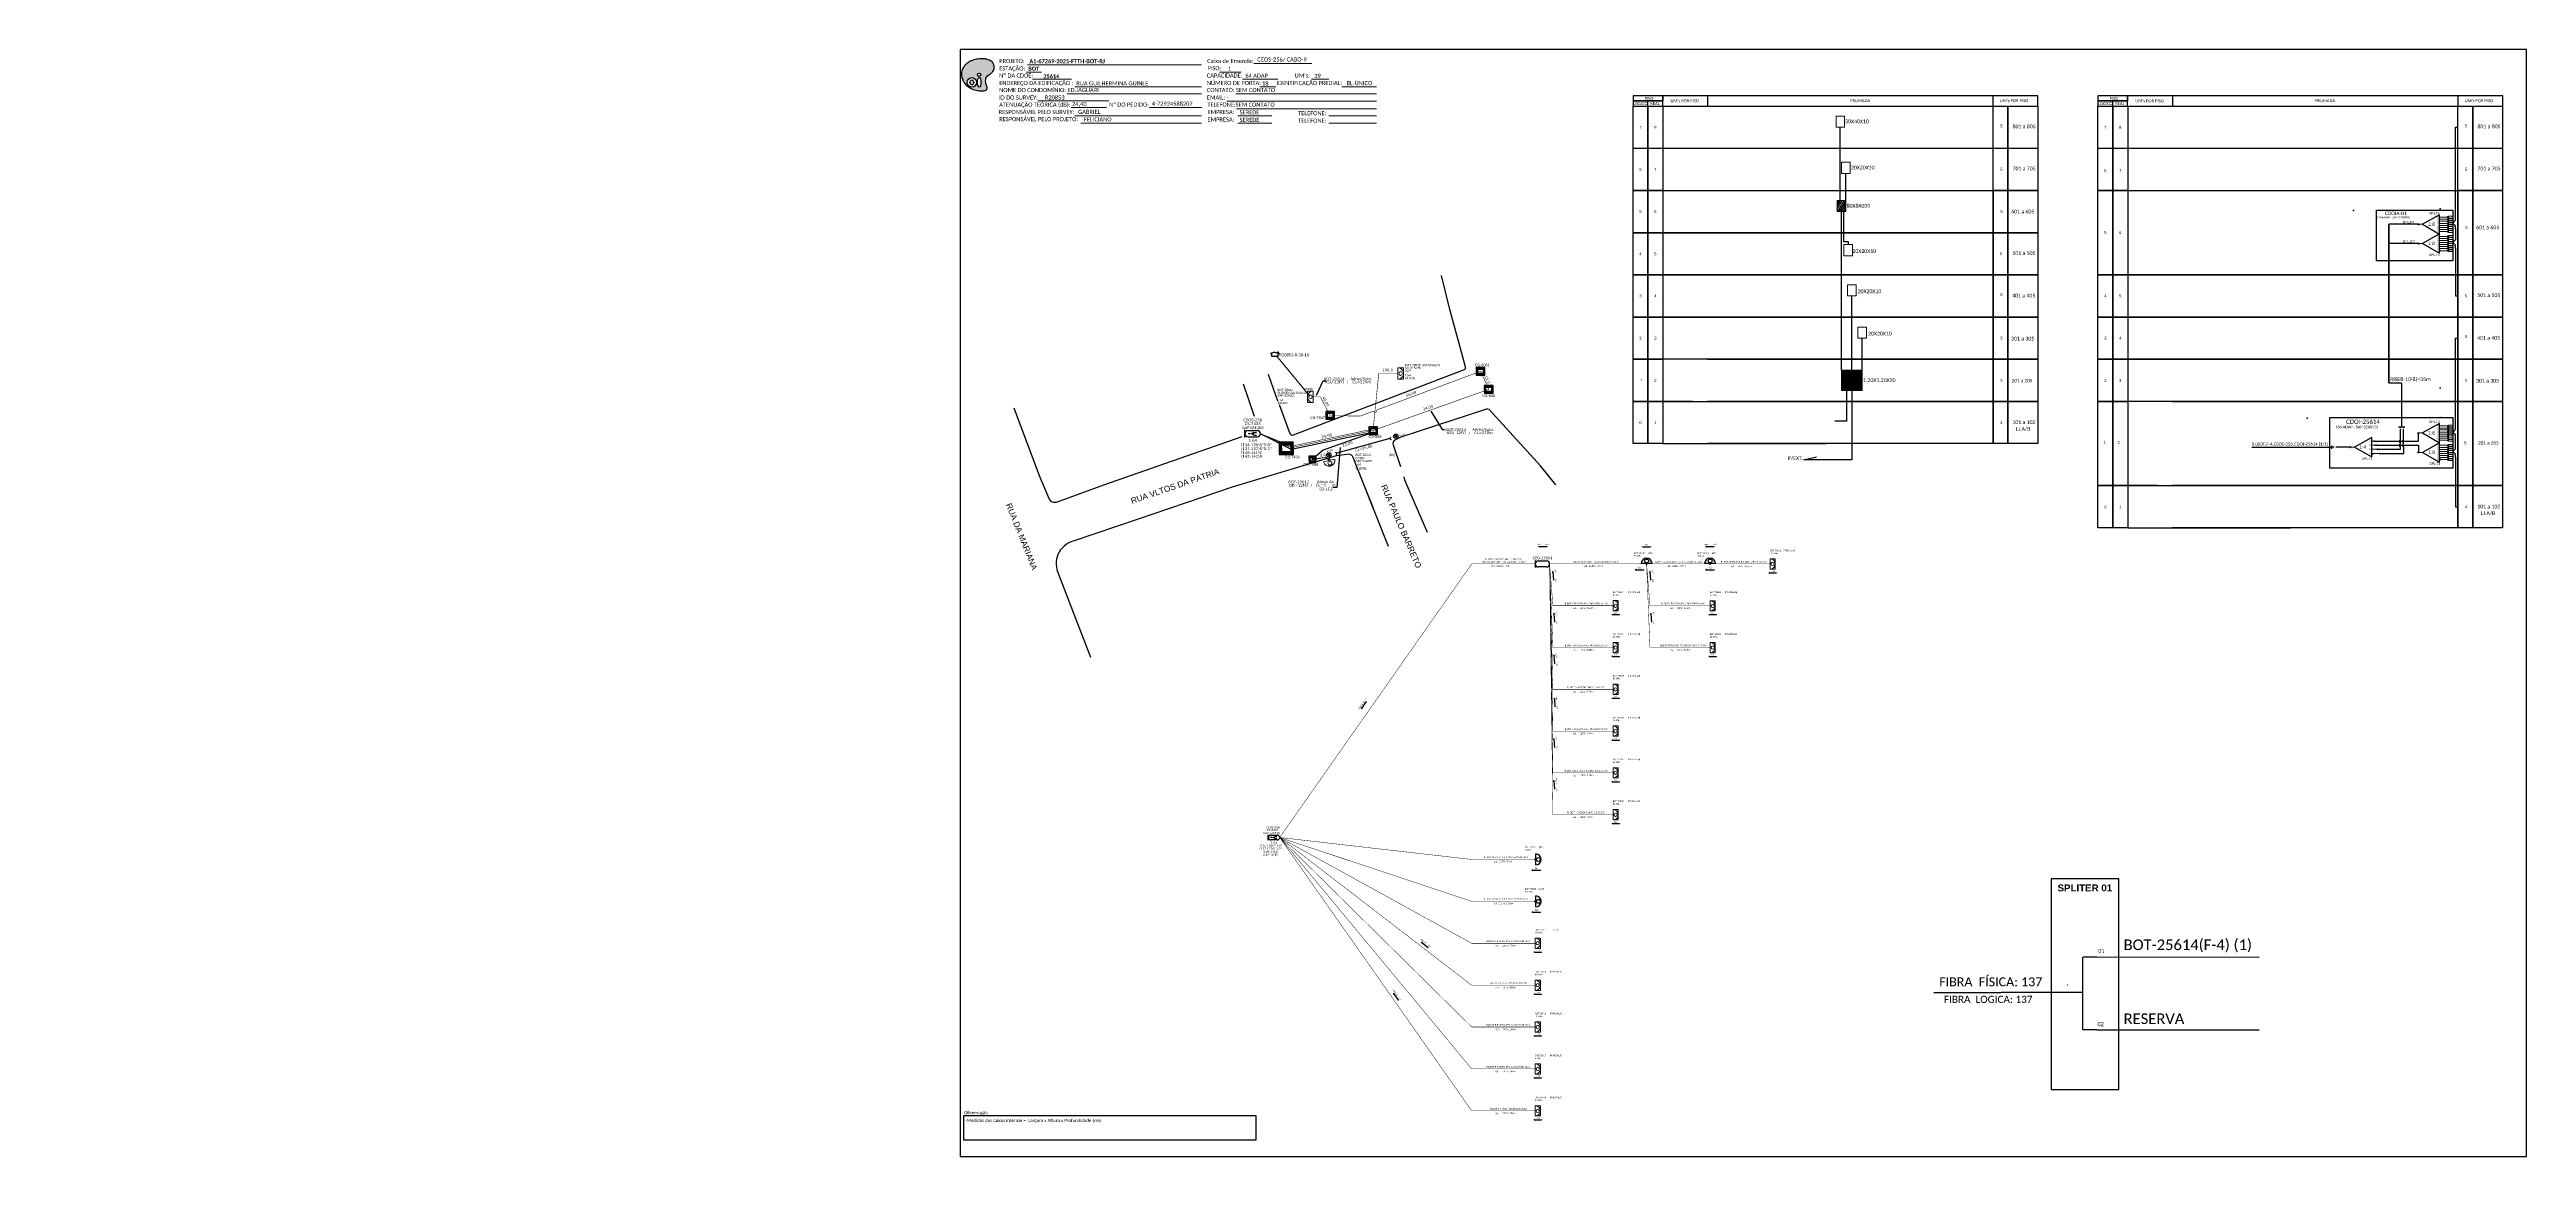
# Model space of a CAD drawing. Header units: metres. Extents: x -489 to 841, y 0 to 594.
import ezdxf
from ezdxf.enums import TextEntityAlignment as Align

# ---------------------------------------------------------------- set-up
doc = ezdxf.new("R2010")
doc.units = ezdxf.units.M
for name, color, linetype in [('10.1-Caixas Subterrâneas', 5, 'Continuous'), ('20.4-CEOS', 1, 'Continuous'), ('20.5-CEO', 1, 'Continuous'), ('CAP a instalar', 1, 'Continuous'), ('celulas gpon', 7, 'Continuous'), ('DROP DE CLIENTE', 140, 'Continuous'), ('label_cabos', 7, 'Continuous'), ('locais legendas', 7, 'Continuous'), ('QUADRA', 7, 'Continuous'), ('SETA', 7, 'Continuous'), ('Subida Lateral', 5, 'Continuous'), ('surveys', 7, 'Continuous'), ('surveys legendas', 7, 'Continuous'), ('UNIFILAR', 7, 'Continuous')]:
    doc.layers.add(name, color=color, linetype=linetype)
for name, color, linetype, lineweight in [("20.0-LEGENDA DOS CDO'S", 1, 'Continuous', 0), ('20.1-CDO_INTERIOR', 1, 'Continuous', 0), ('20.2-CDO_POSTE', 1, 'Continuous', 5), ('20.6-CORDOALHA_SUPORTE', 7, 'Continuous', 25), ('40.1-ETIQUETAS', 1, 'Continuous', 20), ('CORDOALHA_SUPORTE', 7, 'Continuous', 25), ('Segmento Logradouro Texto', 238, 'Continuous', 0)]:
    doc.layers.add(name, color=color, linetype=linetype, lineweight=lineweight)
doc.styles.add('ARIAL', font='arial.ttf')
doc.styles.add('DIGICADE', font='arial.ttf')
doc.styles.add('ROMANS', font='arial.ttf')
doc.styles.add('siredit', font='verdana.ttf')
doc.styles.get("Standard").update_dxf_attribs({"font": 'arial.ttf'})
doc.styles.add('WMF-Calibri0', font='calibri.ttf')
doc.styles.add('WMF-Calibri1', font='calibrib.ttf')
doc.linetypes.add('FENCELINE1', pattern='A,0.25,-0.1,[133,ltypeshp.shx,S=0.1,R=0,X=-0.1,Y=0],-0.1,1', length=1.45)
doc.dimstyles.new('ISO-25', dxfattribs={"dimtxt": 2.5, "dimasz": 2.5, "dimexe": 1.25, "dimexo": 0.625, "dimtad": 1, "dimtxsty": 'Standard', "dimcen": 2.5, "dimadec": 0, "dimazin": 0, "dimtfac": 1, "dimtmove": 0, "dimatfit": 3, "dimfxl": 0, "dimarcsym": 0})
doc.dimstyles.get("Standard").update_dxf_attribs({"dimtxt": 0.18, "dimasz": 0.18, "dimexe": 0.18, "dimexo": 0.0625, "dimgap": 0.09, "dimtad": 0, "dimtih": 1, "dimtoh": 1, "dimdec": 4, "dimzin": 0, "dimdsep": 46, "dimtxsty": 'Standard', "dimcen": 0.09, "dimadec": 0, "dimazin": 0, "dimtfac": 1, "dimtdec": 4, "dimtofl": 0, "dimtmove": 0, "dimatfit": 3, "dimfxl": 0, "dimtolj": 1, "dimtzin": 0, "dimarcsym": 0})

# ---------------------------------------------------------------- blocks, each defined once
blk = doc.blocks.new('A$C64B91533')
at = {"color": 0}
for points in [[(0, 4.1), (23.1, 4.1), (23.1, 8.2), (0, 8.2)], [(0, 0), (23.1, 0), (23.1, 4.1), (0, 4.1)]]:
    blk.add_lwpolyline(points, close=True, dxfattribs=at)
for points in [[(11.6, 0), (11.6, 4.1)], [(23.1, 0), (314.5, 0), (314.5, 8.2), (23.1, 8.2), (23.1, 8.2), (23.1, 4.1)], [(58.2, 0), (58.2, 8.2)], [(279.8, 0), (279.8, 8.2)]]:
    blk.add_lwpolyline(points)
at = {"color": 0, "style": 'WMF-Calibri0'}
for s, p in [('  LÓGICO', (-1.6, 0.9)), ('     PISO', (5, 4.9)), ('    REAL', (10.2, 0.9)), ("UM's POR PISO", (29.1, 3.1)), ('PRUMADA', (168.7, 3.2)), ("UM's POR PISO", (284.9, 3.2))]:
    blk.add_text(s, height=2.3, dxfattribs=at).set_placement(p)
blk = doc.blocks.new('OI')
h = blk.add_hatch(color=40)
edge = h.paths.add_edge_path()
edge.add_spline(control_points=[(4.35, -0.67), (3.92, -0.99), (3.26, -1.5), (2.81, -2.59), (2.9, -3.5), (3.06, -4.27), (3.31, -4.85), (3.37, -5.39), (3.4, -5.88), (3.2, -6.4), (2.54, -6.61), (1.65, -6.63), (0.55, -6.67), (-0.56, -6.42), (-1.61, -6.14), (-2.77, -5.61), (-3.92, -4.77), (-4.89, -3.7), (-5.34, -2.65), (-5.6, -1.94), (-5.85, -0.96), (-5.71, 0.47), (-5.1, 2.02), (-4.14, 3.02), (-3.3, 3.61), (-2.37, 4.16), (-1.36, 4.44), (-0.56, 4.7), (0.79, 4.85), (2.24, 4.97), (3.79, 4.57), (4.67, 4.21), (5.44, 3.65), (5.76, 2.99), (6.03, 2.21), (6.01, 1.46), (5.72, 0.64), (5.31, 0.08), (4.88, -0.38), (4.51, -0.55), (4.35, -0.67)], knot_values=[0, 0, 0, 0, 1.60434, 2.417191, 3.427595, 4.282808, 4.776746, 5.304182, 5.888771, 6.258406, 6.858137, 7.79129, 8.986195, 10.124242, 11.187857, 12.242908, 13.953784, 15.414161, 16.515391, 17.349188, 17.675853, 19.552021, 21.515531, 22.568638, 23.63245, 24.621084, 25.782718, 26.745347, 27.142653, 29.870543, 31.004649, 31.921532, 32.709589, 33.801391, 34.042471, 35.192333, 35.971461, 36.628871, 37.254359, 37.836911, 37.836911, 37.836911, 37.836911], degree=3, periodic=0)
h.paths.add_polyline_path([(1.13, -0.87, -1), (-0.04, -0.87, -1)], flags=16)
edge = h.paths.add_edge_path(flags=16)
edge.add_ellipse((0.56, -3.59), major_axis=(-0.02, 1.71), ratio=0.361305, start_angle=0, end_angle=360)
h.paths.add_polyline_path([(-0.36, -3.62, -1), (-3.8, -3.62, -1)], flags=16)
edge = h.paths.add_edge_path(flags=0)
edge.add_ellipse((-2.08, -3.62), major_axis=(0, 0.885), ratio=0.758294, start_angle=0, end_angle=360)
at = {"color": 40}
for centre, radius in [((-2.08, -3.62), 1.72), ((0.54, -0.87), 0.587)]:
    blk.add_circle(centre, radius, dxfattribs=at)
blk.add_ellipse((-2.08, -3.62), major_axis=(0, 0.885), ratio=0.758294, start_param=-3.141592653589792, end_param=3.141592653589792, dxfattribs=at)
blk.add_ellipse((0.56, -3.59), major_axis=(-0.02, 1.71), ratio=0.361305, dxfattribs=at)
at = {"color": 40, "start_tangent": (-0.800898, -0.598801), "end_tangent": (-0.800898, -0.598801)}
blk.add_spline([(4.35, -0.67), (3.2, -1.78), (2.9, -2.54), (2.92, -3.55), (3.12, -4.38), (3.28, -4.85), (3.37, -5.37), (3.35, -5.95), (3.2, -6.29), (2.66, -6.55), (1.73, -6.63), (0.54, -6.62), (-0.58, -6.41), (-1.6, -6.11), (-2.56, -5.67), (-3.95, -4.67), (-4.89, -3.56), (-5.37, -2.56), (-5.64, -1.78), (-5.72, -1.46), (-5.63, 0.42), (-4.84, 2.22), (-4.13, 2.99), (-3.27, 3.62), (-2.4, 4.09), (-1.3, 4.47), (-0.37, 4.72), (0.02, 4.77), (2.75, 4.8), (3.85, 4.53), (4.69, 4.16), (5.31, 3.68), (5.85, 2.73), (5.93, 2.5), (5.94, 1.35), (5.67, 0.62), (5.29, 0.08), (4.84, -0.36), (4.35, -0.67)], degree=3, dxfattribs=at)
blk = doc.blocks.new('SURVEY_SURVEY')
for p, q in [((0, 0.0000152), (-0.0000151, 0.0000108)), ((-0.0000151, 0.0000108), (-0.0000104, 0.0000108)), ((-0.0000103, 0), (-0.0000103, 0.0000108)), ((0.0000103, 0), (-0.0000103, 0)), ((0, 0.0000152), (0.0000151, 0.0000108)), ((0.0000101, 0.0000159), (0.0000117, 0.0000159)), ((0.0000101, 0.0000123), (0.0000101, 0.0000159)), ((0.0000151, 0.0000108), (0.0000103, 0.0000108)), ((0.0000103, 0.0000108), (0.0000103, 0)), ((0.0000117, 0.0000159), (0.0000117, 0.0000119))]:
    blk.add_line(p, q)
blk = doc.blocks.new('*X7')
at = {"color": 0, "linetype": 'Continuous'}
for p, q in [((-1.25, 0.34099), (-0.49099, 1.1)), ((-1.25, 0.517767), (-0.667767, 1.1)), ((-1.25, 0.694544), (-0.844544, 1.1)), ((-1.25, 0.87132), (-1.02132, 1.1)), ((-1.25, 1.048097), (-1.198097, 1.1)), ((-1.25, 0.164214), (-0.8035, 0.610714)), ((-1.25, -0.012563), (-0.8035, 0.433937)), ((-1.25, -0.18934), (-0.8035, 0.25716)), ((-1.25, -0.366117), (-0.8035, 0.080383)), ((-0.789214, 0.625), (-0.314214, 1.1)), ((-0.612437, 0.625), (-0.137437, 1.1)), ((-0.43566, 0.625), (0.03934, 1.1)), ((-0.258883, 0.625), (0.216117, 1.1)), ((-0.082107, 0.625), (0.392893, 1.1)), ((0.09467, 0.625), (0.56967, 1.1)), ((0.271447, 0.625), (0.746447, 1.1)), ((0.448223, 0.625), (0.923223, 1.1)), ((0.625, 0.625), (1.1, 1.1)), ((0.801777, 0.625), (1.25, 1.073223)), ((0.8035, 0.449947), (1.25, 0.896447)), ((0.8035, 0.27317), (1.25, 0.71967)), ((0.8035, 0.096393), (1.25, 0.542893)), ((0.8035, -0.080383), (1.25, 0.366117)), ((0.8035, -0.25716), (1.25, 0.18934)), ((0.8035, -0.433937), (1.25, 0.012563)), ((-1.25, -0.542893), (-0.8035, -0.096393)), ((-1.25, -0.71967), (-0.8035, -0.27317)), ((-1.25, -0.896447), (-0.8035, -0.449947)), ((-1.25, -1.073223), (-0.801777, -0.625)), ((-1.1, -1.1), (-0.625, -0.625)), ((-0.923223, -1.1), (-0.448223, -0.625)), ((-0.746447, -1.1), (-0.271447, -0.625)), ((-0.56967, -1.1), (-0.09467, -0.625)), ((-0.392893, -1.1), (0.082107, -0.625)), ((-0.216117, -1.1), (0.258883, -0.625)), ((-0.03934, -1.1), (0.43566, -0.625)), ((0.137437, -1.1), (0.612437, -0.625)), ((0.314214, -1.1), (0.789214, -0.625)), ((0.49099, -1.1), (1.25, -0.34099)), ((0.667767, -1.1), (1.25, -0.517767)), ((0.8035, -0.610714), (1.25, -0.164214)), ((0.844544, -1.1), (1.25, -0.694544)), ((1.02132, -1.1), (1.25, -0.87132)), ((1.198097, -1.1), (1.25, -1.048097))]:
    blk.add_line(p, q, dxfattribs=at)
blk = doc.blocks.new('MANHOLE_MQ')
at = {"color": 0, "linetype": 'Continuous'}
for p, q in [((0.0000062, 0.0000057), (-0.0000063, 0.0000057)), ((-0.0000063, 0.0000057), (-0.0000063, -0.0000053)), ((-0.000004, 0.0000033), (0.000004, 0.0000033)), ((-0.000004, -0.0000029), (-0.000004, 0.0000033)), ((0.000004, 0.0000033), (0.000004, -0.0000029)), ((0.0000062, -0.0000053), (0.0000062, 0.0000057)), ((-0.0000063, -0.0000053), (0.0000062, -0.0000053)), ((0.000004, -0.0000029), (-0.000004, -0.0000029)), ((0.000004, -0.0000029), (0.000004, -0.0000029))]:
    blk.add_line(p, q, dxfattribs=at)
at = {"color": 0, "linetype": 'Continuous', "xscale": 5e-06, "yscale": 5e-06, "zscale": 1e-05}
blk.add_blockref('*X7', (0, 0.0000002), dxfattribs=at)
blk = doc.blocks.new('*U8')
at = {"color": 0}
blk.add_line((2.14, -0.58), (-2.1, -0.68), dxfattribs=at)
for centre, radius in [((0, 0.38), 0.733), ((0.03, -1.03), 0.393)]:
    blk.add_circle(centre, radius, dxfattribs=at)
blk.add_arc((0.02, -0.63), 2.12, 1.37817, 181.37817, dxfattribs=at)
blk = doc.blocks.new('*U12')
at = {"layer": '20.4-CEOS', "color": 7, "style": 'siredit'}
for tag, p in [('FIBRAS_SPLITTER', (0, 0)), ('FIBRAS_TOP_C', (0, -4.13)), ('RESERVA_FINAIS', (0, -5.46))]:
    blk.add_attdef(tag, p, '', height=1.01, dxfattribs=at)
for tag, p, flags in [('QTDE', (0, -9.4), 1), ('ID_ATIVIDADE', (0, -6.77), 3), ('FATOR', (0, -8.09), 1), ('FID', (0, -10.71), 1)]:
    blk.add_attdef(tag, p, '', height=1.01, dxfattribs=dict(at, flags=flags))
blk = doc.blocks.new('*U14')
at = {"layer": '20.4-CEOS', "color": 7, "style": 'siredit'}
blk.add_attdef('FIBRAS_SPLITTER', (0, 0), '', height=1.01, dxfattribs=at)
for tag, p, flags in [('QTDE', (0, -4.11), 1), ('ID_ATIVIDADE', (0, -1.48), 3), ('FATOR', (0, -2.79), 1), ('FID', (0, -5.42), 1)]:
    blk.add_attdef(tag, p, '', height=1.01, dxfattribs=dict(at, flags=flags))
blk = doc.blocks.new('Inst CDOE-8 CAIXA DIST OPT CDOE 48F_8D C_SPL OPTAP')
at = {"layer": "20.0-LEGENDA DOS CDO'S", "color": 0, "style": 'ARIAL'}
for tag, p, height in [('1:XX', (-0.01, 1.7), 0.8), ('SAP', (0.12, 2.96), 0.8), ('CORDOALHA', (0.12, 4.02), 0.8), ('FID', (0.12, 5.25), 0.8), ('UMS', (0.14, 0.22), 1)]:
    blk.add_attdef(tag, p, '', height=height, rotation=0.11799, dxfattribs=at)
at = {"layer": "20.0-LEGENDA DOS CDO'S", "color": 0}
for tag, p, style, flags in [('ID_ATIVIDADE', (0.12, 6.47), 'ARIAL', 3), ('FATOR', (7.92, 6.47), 'ARIAL', 1), ('QTDE', (0.23, -0.97), 'DIGICADE', 3)]:
    blk.add_attdef(tag, p, '', height=0.8, rotation=0.11799, dxfattribs=dict(at, style=style, flags=flags))
at = {"layer": "20.0-LEGENDA DOS CDO'S", "color": 0, "style": 'ARIAL'}
blk.add_attdef('FIBRAS_UTILIZADAS', text='', height=0.8, rotation=0.11799, dxfattribs=at).set_placement((13.48, 5.26), align=Align.CENTER)
blk = doc.blocks.new('A$C7D267BC9')
at = {"color": 1}
for p, q in [((1.49, 2.26), (2.67, 1.17)), ((2.63, 2.3), (1.53, 1.13))]:
    blk.add_line(p, q, dxfattribs=at)
blk.add_circle((2.08, 1.72), 0.803, dxfattribs=at)
blk = doc.blocks.new('CDOI_CT_DRT')
at = {"layer": '20.1-CDO_INTERIOR', "color": 8, "lineweight": 18}
blk.add_lwpolyline([(2.13, -2.13), (2.13, 2.12), (0, 2.12), (0, -2.13)], close=True, dxfattribs=at)
blk.add_circle((1.06, 0), 0.68, dxfattribs=at)
blk.add_arc((0, 0), 2.13, 269.97241, 89.97241, dxfattribs=at)
at = {"layer": "20.0-LEGENDA DOS CDO'S", "color": 8, "style": 'ARIAL'}
for tag, p in [('SURVEY', (2.61, 1.6)), ('SAP', (2.61, 0.61)), ('CDO_N', (2.61, 2.69)), ('1:XX', (2.6, -1.08)), ('UMS', (2.6, -2.09))]:
    blk.add_attdef(tag, p, '', height=0.8, rotation=359.97241, dxfattribs=at)
blk.add_attdef('FIBRAS_UTILIZADAS', text='', height=0.8, rotation=359.97241, dxfattribs=at).set_placement((10.32, 2.69), align=Align.CENTER)
blk = doc.blocks.new('Inst CORD ALUMINIO 4.8 MM 3F(sem recursos)')
at = {"layer": '20.6-CORDOALHA_SUPORTE', "color": 0, "lineweight": 0, "style": 'ROMANS'}
for tag, p, flags in [('FID', (-5.2, -8.9), 1), ('FATOR', (-5.2, -4.44), 3), ('ID_ATIVIDADE', (-5.2, -6.67), 3)]:
    blk.add_attdef(tag, p, '', height=1, dxfattribs=dict(at, flags=flags))
blk.add_attdef('LANCE', text='', height=1, dxfattribs=at).set_placement((-0.54, -2.21), align=Align.RIGHT)
at = {"layer": '20.6-CORDOALHA_SUPORTE', "color": 0, "style": 'siredit'}
blk.add_attdef('QTDE', (-0.54, -2.21), '', height=1, rotation=359.69001, dxfattribs=at)
blk = doc.blocks.new('Inst CB AS CFOA-SM-ASU-120-S-12')
at = {"layer": 'label_cabos', "color": 0, "style": 'siredit'}
for tag, flags, p in [('ID_ATIVIDADE', 3, (1.31, 2.67)), ('FATOR', 1, (11.56, 2.55))]:
    blk.add_attdef(tag, text='', height=1, rotation=359.69001, dxfattribs=dict(at, flags=flags)).set_placement(p, align=Align.MIDDLE_CENTER)
for tag, p in [('TIPO_CABO', (1.26, 0)), ('DESTINO_CABO', (3.13, 1.26)), ('CABO', (4.69, -0.05)), ('/', (7.71, -0.05)), ('LANCE', (10.81, 0)), ('TIPO_CABO', (13.11, 1.24)), ('UND', (15.96, 0)), ('FID', (13.15, -1.41))]:
    blk.add_attdef(tag, text='', height=1, rotation=359.69001, dxfattribs=at).set_placement(p, align=Align.MIDDLE_CENTER)
blk.add_attdef('QTDE', (12.43, -0.47), '', height=1, rotation=359.69001, dxfattribs=at)
blk = doc.blocks.new('LEGENDA DOS CABOS')
at = {"layer": 'label_cabos', "color": 0, "style": 'siredit'}
for tag, p in [('TIPO_CABO', (2.74, 0.52)), ('ID', (4.24, 1.63)), ('CABO', (6.16, 0.47)), ('/', (9.19, 0.47)), ('METROS', (14.36, 0.47)), ('XX', (14.31, 1.67))]:
    blk.add_attdef(tag, text='', height=1, rotation=359.69001, dxfattribs=at).set_placement(p, align=Align.MIDDLE_CENTER)
blk = doc.blocks.new('CEOS_RP_CT_DRT')
at = {"layer": '20.4-CEOS', "color": 0}
for p, q in [((-4.5, 1.2), (-1.2, 1.2)), ((-1.2, -1.2), (-4.5, -1.2))]:
    blk.add_line(p, q, dxfattribs=at)
for points in [[(-5.7, -1.4), (-5.7, 1.4)], [(-3.8, 0), (-4.6, 0)], [(-2.5, 0.5), (-1.5, 0.5)], [(-2.5, -0.5), (-1.5, -0.5)]]:
    blk.add_lwpolyline(points, dxfattribs=at)
blk.add_lwpolyline([(-3.8, 0, 0, 1.47, 0), (-2.4, 0, 1.47, 1.47, 0)], format="xyseb", dxfattribs=at)
for centre, start, end in [((-4.5, 0), 90, 270), ((-1.2, 0), 270, 90)]:
    blk.add_arc(centre, 1.19, start, end, dxfattribs=at)
at = {"layer": '20.4-CEOS', "color": 7, "style": 'siredit'}
for tag, p in [('Nº_DA_CEOS', (-2.9, 5.6)), ('LOCAL', (-2.9, 4.2)), ('SAP', (-2.9, 2.8)), ('RACIO_SPLITAGEM', (-2.9, -1.9)), ('FIBRAS_SPLITTER', (-2.9, -3.6)), ('RESERVA_FINAIS', (-2.9, -6.4)), ('FIBRAS_TOP_C', (-2.9, -5.1))]:
    blk.add_attdef(tag, text='', height=1.01, dxfattribs=at).set_placement(p, align=Align.TOP_CENTER)
blk = doc.blocks.new('CDOI_INT')
at = {"layer": '20.1-CDO_INTERIOR', "color": 0, "lineweight": 18}
blk.add_lwpolyline([(4.2, -4.2), (4.2, 4.2), (0, 4.2), (0, -4.2)], close=True, dxfattribs=at)
blk.add_circle((2.1, 0), 1.36, dxfattribs=at)
blk.add_arc((0, 0), 4.25, 270, 90, dxfattribs=at)
at = {"layer": "20.0-LEGENDA DOS CDO'S", "color": 0, "style": 'ARIAL'}
for tag, p in [('CDO_N', (-0.1, 10.4)), ('SURVEY', (-0.1, 8.2)), ('SAP', (-0.1, 6.2)), ('SPLITER_1', (21.2, 10.4)), ('SPLITER_2', (21.2, 8.7)), ('1:XX', (5.9, -2.2)), ('UMS', (5.9, -4.2))]:
    blk.add_attdef(tag, p, '', height=1.36, dxfattribs=at)
blk.add_attdef('FIBRAS_UTILIZADAS', text='', height=1.36, dxfattribs=at).set_placement((15.3, 10.4), align=Align.CENTER)
blk = doc.blocks.new('ETIQUETA_RS5F')
at = {"layer": '40.1-ETIQUETAS', "color": 0, "style": 'siredit'}
blk.add_text('/', height=1.5, dxfattribs=at).set_placement((1.6, -2), align=Align.MIDDLE_RIGHT)
for tag, p in [('ETIQUETA_R_SECUNDARIA', (1.2, 2.1)), ('ETIQUETA_R_PRIMARIA', (1.2, 4.1)), ('F_ATIVAS/F_MORTAS', (1.1, -4.2))]:
    blk.add_attdef(tag, text='', height=1.5, dxfattribs=at).set_placement(p, align=Align.MIDDLE_CENTER)
for tag, p in [('TIPO_CABO', (-6.6, -2.1)), ('CAP_CABO', (0.4, -2.1))]:
    blk.add_attdef(tag, text='', height=1.5, dxfattribs=at).set_placement(p, align=Align.MIDDLE_RIGHT)
for tag, p in [('FUSÃO_1', (0.8, -8.4)), ('FUSÃO_2', (0.8, -10.6)), ('FUSÃO_3', (0.8, -12.9)), ('FUSÃO_4', (0.8, -15.1)), ('FUSÃO_5', (0.8, -17.2))]:
    blk.add_attdef(tag, text='', height=1.5, dxfattribs=at).set_placement(p, align=Align.CENTER)
blk.add_attdef('METROS', text='', height=1.5, dxfattribs=at).set_placement((2.1, -2), align=Align.MIDDLE_LEFT)
blk = doc.blocks.new('SAN')
at = {"layer": 'SETA'}
blk.add_lwpolyline([(-2.6, 0), (6, 0)], dxfattribs=at)
for points in [[(-2.1, -0.7), (-3.9, 0), (-2.1, 0.7)], [(5.3, 0.7), (7.2, 0), (5.3, -0.7)]]:
    blk.add_solid(points, dxfattribs=at)
blk = doc.blocks.new('CDOE-TEXTO PADRÃO')
at = {"layer": "20.0-LEGENDA DOS CDO'S", "color": 0, "style": 'ARIAL'}
for tag, p in [('CDO_N', (0.5, 7.4)), ('CORDOALHA', (0.5, 4.3)), ('SAP', (0.5, 1.7)), ('SPLITER_1', (0.6, -0.9)), ('SPLITER_2', (0.6, -3.5)), ('(XX-XX_F)S', (0.5, -8.3)), ('(XX-XX_L)S', (0.5, -10.8)), ('UMS', (0.5, -13.1))]:
    blk.add_attdef(tag, p, '', height=1.7, rotation=0.118, dxfattribs=at)
blk.add_attdef('FIBRAS_UTILIZADAS', text='', height=1.7, rotation=0.118, dxfattribs=at).set_placement((19.8, 7.4), align=Align.CENTER)
blk = doc.blocks.new('A$C415C251F')
at = {"color": 3}
blk.add_point((0, 0), dxfattribs=at)
blk = doc.blocks.new('LEG_CDOIA8_C-SPLT_ESQ')
at = {"color": 3, "extrusion": (0, 0, -1), "xscale": -1, "zscale": -1}
blk.add_blockref('A$C415C251F', (0, 0), dxfattribs=at)
at = {"style": 'ARIAL', "flags": 4}
blk.add_attdef('SPLITAGEM', text='', height=1.5, dxfattribs=at).set_placement((18.6, -12.6), align=Align.CENTER)
at = {"color": 1, "style": 'WMF-Calibri0', "flags": 4}
blk.add_attdef('MODELO', text='', height=1.5, dxfattribs=at).set_placement((22.5, -4.5), align=Align.CENTER)
blk.add_attdef('CDO', (21.4, -2.6), '', height=2, dxfattribs=at)
blk = doc.blocks.new('SPLITTER_')
blk.add_point((0, 0))
at = {"style": 'ARIAL', "flags": 4}
blk.add_attdef('SPLT', (0, -3.3), '', height=1.5, dxfattribs=at)
blk = doc.blocks.new('SPLT_1-8_SC-APC')
at = {"color": 1, "lineweight": 0}
blk.add_lwpolyline([(-17, -7.5), (-19.3, -7.5)], dxfattribs=at)
at = {"color": 1}
blk.add_lwpolyline([(-7.4, -2.1), (-17, -7.5), (-7.4, -13), (-7.4, -2.1)], dxfattribs=at)
at = {"color": 3, "lineweight": 0}
for points in [[(-3, -3.5), (-7.4, -3.5)], [(-7.4, -4.7), (-3, -4.7)], [(-7.4, -5.8), (-3, -5.8)], [(-7.4, -7), (-3, -7)], [(-7.4, -8.1), (-3, -8.1)], [(-7.4, -9.3), (-3, -9.3)], [(-7.4, -10.4), (-3, -10.4)], [(-7.4, -11.6), (-3, -11.6)], [(-2.4, -3), (-2.4, -4)], [(-2.4, -3), (0, -3)], [(-2.4, -4), (0, -4)], [(-2.4, -4.2), (-2.4, -5.2)], [(-2.4, -4.2), (0, -4.2)], [(-2.4, -5.2), (0, -5.2)], [(-2.4, -5.3), (-2.4, -6.3)], [(-2.4, -5.3), (0, -5.3)], [(-2.4, -6.3), (0, -6.3)], [(-2.4, -6.5), (-2.4, -7.5)], [(-2.4, -6.5), (0, -6.5)], [(-2.4, -7.5), (0, -7.5)], [(-2.4, -7.6), (-2.4, -8.6)], [(-2.4, -7.6), (0, -7.6)], [(-2.4, -8.6), (0, -8.6)], [(-2.4, -8.8), (-2.4, -9.8)], [(-2.4, -8.8), (0, -8.8)], [(-2.4, -9.8), (0, -9.8)], [(-2.4, -9.9), (-2.4, -10.9)], [(-2.4, -9.9), (0, -9.9)], [(-2.4, -10.9), (0, -10.9)], [(-2.4, -11.1), (-2.4, -12.1)], [(-2.4, -11.1), (0, -11.1)], [(-2.4, -12.1), (0, -12.1)]]:
    blk.add_lwpolyline(points, dxfattribs=at)
for points in [[(-3, -3.2), (-2.4, -3.2), (-2.4, -3.8), (-3, -3.8)], [(-3, -4.4), (-2.4, -4.4), (-2.4, -5), (-3, -5)], [(-3, -5.5), (-2.4, -5.5), (-2.4, -6.1), (-3, -6.1)], [(-3, -6.7), (-2.4, -6.7), (-2.4, -7.3), (-3, -7.3)], [(-3, -7.8), (-2.4, -7.8), (-2.4, -8.4), (-3, -8.4)], [(-3, -9), (-2.4, -9), (-2.4, -9.6), (-3, -9.6)], [(-3, -10.1), (-2.4, -10.1), (-2.4, -10.7), (-3, -10.7)], [(-3, -11.3), (-2.4, -11.3), (-2.4, -11.9), (-3, -11.9)]]:
    blk.add_lwpolyline(points, close=True, dxfattribs=at)
at = {"color": 1, "style": 'ARIAL'}
for s, height, p in [('1:8', 2, (-13.9, -8.4)), ('S1', 0.75, (-8.7, -3.8)), ('S2', 0.75, (-8.7, -5)), ('S3', 0.75, (-8.7, -6.2)), ('S4', 0.75, (-8.7, -7.4)), ('S5', 0.75, (-8.7, -8.6)), ('S6', 0.75, (-8.7, -9.7)), ('S7', 0.75, (-8.7, -10.8)), ('S8', 0.75, (-8.7, -11.9))]:
    blk.add_text(s, height=height, dxfattribs=at).set_placement(p)

msp = doc.modelspace()

# ---------------------------------------------------------------- hatches: boundary and pattern name
h = msp.add_hatch()
h.set_pattern_fill('ANSI31', color=1, scale=0.25, angle=15, style=0)
h.paths.add_polyline_path([(475.9, 513), (471.3, 513), (471.3, 507.1), (475.9, 507.1)])
h.paths.add_polyline_path([(475.9, 508.7), (489.6, 508.7), (489.6, 511.7), (475.9, 511.7)], flags=9)
h = msp.add_hatch(color=3)
h.dxf.hatch_style = 1
h.paths.add_polyline_path([(783.6, 500.2, 1), (783.1, 500.2, 1)])
h = msp.add_hatch(color=3)
h.dxf.hatch_style = 1
h.paths.add_polyline_path([(783.6, 489.9, 1), (783.1, 489.9, 1)])
h = msp.add_hatch()
h.set_pattern_fill('ANSI31', color=1, scale=0.16, style=0)
h.set_pattern_definition([(45, (596.13605, 418.5467), (-0.3592102, 0.3592102), [])])
h.paths.add_polyline_path([(484.6, 422), (473.6, 422), (473.6, 411.1), (484.6, 411.1)])
h.paths.add_polyline_path([(476.1, 415.8), (481.1, 415.8), (481.1, 418.5), (476.1, 418.5)], flags=24)
h = msp.add_hatch(color=3)
h.dxf.hatch_style = 1
h.paths.add_polyline_path([(783.4, 388.2, 1), (783, 388.2, 1)])
h = msp.add_hatch(color=3)
h.dxf.hatch_style = 1
h.paths.add_polyline_path([(747.2, 380.6, 1), (746.7, 380.6, 1)])
h = msp.add_hatch(color=3)
h.dxf.hatch_style = 1
h.paths.add_polyline_path([(759.8, 383.9, 1), (759.3, 383.9, 1)])
h = msp.add_hatch(color=3)
h.dxf.hatch_style = 1
h.paths.add_polyline_path([(760.7, 381.7, 1), (760.3, 381.7, 1)])
h = msp.add_hatch(color=3)
h.dxf.hatch_style = 1
h.paths.add_polyline_path([(761.7, 379.5, 1), (761.2, 379.5, 1)])
h = msp.add_hatch(color=3)
h.dxf.hatch_style = 1
h.paths.add_polyline_path([(762.6, 377.3, 1), (762.2, 377.3, 1)])
h = msp.add_hatch(color=3)
h.dxf.hatch_style = 1
h.paths.add_polyline_path([(783.4, 377.9, 1), (783, 377.9, 1)])

# ---------------------------------------------------------------- linework, layer by layer
for p, q in [((361.6, 427.8), (369.6, 427.8)), ((361.6, 405.2), (361.6, 427.8)), ((369.6, 427.8), (369.6, 405.2)), ((369.6, 427.8), (377.6, 427.8)), ((369.6, 405.2), (369.6, 427.8)), ((377.6, 427.8), (377.6, 405.2)), ((393.6, 427.8), (377.6, 427.8)), ((377.6, 427.8), (377.6, 405.2)), ((361.6, 405.2), (369.6, 405.2)), ((361.6, 382.6), (361.6, 405.2)), ((369.6, 405.2), (361.6, 405.2)), ((369.6, 405.2), (369.6, 382.6)), ((369.6, 405.2), (377.6, 405.2)), ((369.6, 382.6), (369.6, 405.2)), ((377.6, 405.2), (369.6, 405.2)), ((377.6, 405.2), (377.6, 382.6)), ((393.6, 405.2), (377.6, 405.2)), ((377.6, 405.2), (377.6, 382.6)), ((377.6, 405.2), (393.6, 405.2)), ((611.2, 405.2), (619.2, 405.2)), ((611.2, 360), (611.2, 405.2)), ((619.2, 405.2), (619.2, 360)), ((619.2, 405.2), (627.2, 405.2)), ((619.2, 360), (619.2, 405.2)), ((627.2, 405.2), (627.2, 360)), ((643.2, 405.2), (627.2, 405.2)), ((627.2, 405.2), (627.2, 360)), ((369.6, 382.6), (361.6, 382.6)), ((377.6, 382.6), (369.6, 382.6)), ((377.6, 382.6), (465.1, 382.6)), ((611.2, 360), (619.2, 360)), ((611.2, 337.3), (611.2, 360)), ((619.2, 360), (611.2, 360)), ((619.2, 360), (619.2, 337.3)), ((619.2, 360), (627.2, 360)), ((619.2, 337.3), (619.2, 360)), ((627.2, 360), (619.2, 360)), ((627.2, 360), (627.2, 337.3)), ((643.2, 360), (627.2, 360)), ((627.2, 360), (627.2, 337.3)), ((627.2, 360), (643.2, 360)), ((619.2, 337.3), (611.2, 337.3)), ((627.2, 337.3), (619.2, 337.3)), ((627.2, 337.3), (714.7, 337.3))]:
    msp.add_line(p, q)
at = {"color": 7}
for p, q in [((371.9, 318.2), (366, 318.2)), ((405.9, 318.2), (400, 318.2)), ((309.4, 156.5), (309.4, 162.4)), ((309.4, 134), (309.4, 139.9))]:
    msp.add_line(p, q, dxfattribs=at)
at = {"color": 7, "linetype": 'Continuous'}
for p, q in [((602.9, 107), (602.9, 68)), ((610.7, 107), (603.3, 107)), ((595.2, 88.2), (602.9, 88.2)), ((610.7, 68), (603.3, 68))]:
    msp.add_line(p, q, dxfattribs=at)
at = {"color": 10, "linetype": 'Continuous'}
for p, q in [((610.7, 107.1), (697.8, 107)), ((610.7, 68), (697.8, 68))]:
    msp.add_line(p, q, dxfattribs=at)
at = {"color": 1, "linetype": 'Continuous', "lineweight": 60}
msp.add_line((595.4, 88.2), (523.1, 87.9), dxfattribs=at)
at = {"color": 7}
for points in [[(0.3, 0), (841.3, 0), (841.3, 594), (0.3, 594)], [(586.1, 36), (622.5, 36), (622.5, 149), (586.1, 149)]]:
    msp.add_lwpolyline(points, close=True, dxfattribs=at)
at = {"lineweight": 0}
for points in [[(36.5, 585.9), (130, 585.9)], [(158.1, 586.5), (189.1, 586.5)], [(35.9, 581.9), (44, 581.9)], [(62, 574.1), (130, 574.1)], [(139.6, 581.9), (151.3, 581.9)], [(152, 578.1), (170.9, 578.1)], [(42, 566.5), (80.2, 566.5)], [(57.8, 570.3), (130, 570.3)], [(143.5, 566.3), (223.8, 566.3)], [(148.4, 570.3), (223.8, 570.3)], [(148.8, 562.3), (223.8, 562.3)]]:
    msp.add_lwpolyline(points, dxfattribs=at)
at = {"color": 7, "lineweight": 0}
for points in [[(39.2, 578.1), (60.1, 578.1)], [(161.3, 574.1), (169.9, 574.1)], [(188.9, 578.1), (198.3, 578.1)], [(205.3, 574.1), (223.8, 574.1)], [(59.9, 562.9), (79, 562.9)], [(102, 562.9), (130.1, 562.9)], [(62, 558.5), (130, 558.5)], [(65.1, 554.5), (130, 554.5)], [(149.5, 558.5), (167.7, 558.5)], [(149.5, 554.5), (167.7, 554.5)], [(198.2, 558.5), (223.8, 558.5)], [(198.2, 554.5), (223.8, 554.5)], [(759.5, 383.9), (758.2, 383.9)], [(758.2, 381.7), (760.5, 381.7)], [(758.2, 379.5), (761.4, 379.5)], [(758.2, 377.3), (762.4, 377.3)]]:
    msp.add_lwpolyline(points, dxfattribs=at)
for points in [[(369.6, 563.6), (369.6, 541), (361.6, 541), (361.6, 563.6)], [(377.6, 563.6), (377.6, 541), (369.6, 541), (369.6, 563.6)], [(562.9, 563.6), (562.9, 541), (554.9, 541), (554.9, 563.6)], [(578.9, 563.6), (578.9, 541), (562.9, 541), (562.9, 563.6)], [(619.2, 563.6), (619.2, 541), (611.2, 541), (611.2, 563.6)], [(627.2, 563.6), (627.2, 541), (619.2, 541), (619.2, 563.6)], [(812.5, 563.6), (812.5, 541), (804.5, 541), (804.5, 563.6)], [(828.5, 563.6), (828.5, 541), (812.5, 541), (812.5, 563.6)], [(369.6, 541), (369.6, 518.4), (361.6, 518.4), (361.6, 541)], [(377.6, 541), (377.6, 518.4), (369.6, 518.4), (369.6, 541)], [(554.9, 541), (377.6, 541)], [(562.9, 541), (562.9, 518.4), (554.9, 518.4), (554.9, 541)], [(578.9, 541), (578.9, 518.4), (562.9, 518.4), (562.9, 541)], [(619.2, 541), (619.2, 518.4), (611.2, 518.4), (611.2, 541)], [(627.2, 541), (627.2, 518.4), (619.2, 518.4), (619.2, 541)], [(804.5, 541), (627.2, 541)], [(812.5, 541), (812.5, 518.4), (804.5, 518.4), (804.5, 541)], [(828.5, 541), (828.5, 518.4), (812.5, 518.4), (812.5, 541)], [(377.6, 518.4), (554.9, 518.4), (554.9, 495.7), (377.6, 495.7)], [(627.2, 518.4), (804.5, 518.4), (804.5, 473.1), (627.2, 473.1)], [(377.6, 495.7), (554.9, 495.7), (554.9, 473.1), (377.6, 473.1)], [(377.6, 473.1), (554.9, 473.1), (554.9, 450.5), (377.6, 450.5)], [(627.2, 473.1), (804.5, 473.1), (804.5, 450.5), (627.2, 450.5)], [(377.6, 450.5), (554.9, 450.5), (554.9, 427.8), (401.6, 427.8)], [(627.2, 450.5), (804.5, 450.5), (804.5, 427.8), (627.2, 427.8)], [(627.2, 450.5), (804.5, 450.5), (804.5, 450.5), (627.2, 450.5)], [(401.6, 427.8), (393.6, 427.8)], [(401.6, 427.8), (554.9, 427.8), (554.9, 405.2), (401.6, 405.2)], [(627.2, 427.8), (804.5, 427.8), (804.5, 405.2), (651.2, 405.2)], [(393.6, 405.2), (401.6, 405.2)], [(401.6, 405.2), (554.9, 405.2), (554.9, 382.6), (401.6, 382.6)], [(651.2, 405.2), (643.2, 405.2)], [(651.2, 405.2), (804.5, 405.2), (804.5, 360), (651.2, 360)], [(643.2, 360), (651.2, 360)], [(651.2, 360), (804.5, 360), (804.5, 337.3), (651.2, 337.3)]]:
    msp.add_lwpolyline(points)
at = {"color": 0, "lineweight": 0}
for points in [[(475.1, 558.3), (470.6, 558.3), (470.6, 552.3), (475.1, 552.3)], [(478.2, 533.6), (473.6, 533.6), (473.6, 527.6), (478.2, 527.6)], [(479.4, 489.4), (474.8, 489.4), (474.8, 483.4), (479.4, 483.4)], [(481.4, 467.8), (476.8, 467.8), (476.8, 461.8), (481.4, 461.8)], [(487, 445.1), (482.4, 445.1), (482.4, 439.1), (487, 439.1)]]:
    msp.add_lwpolyline(points, close=True, dxfattribs=at)
at = {"color": 3}
for points in [[(472.8, 513), (472.8, 552.3)], [(803.2, 502.4), (803.2, 552.3), (804.5, 552.3)], [(475.9, 513), (475.9, 527.6)], [(473.6, 422), (473.6, 507.1)], [(474.7, 507.1), (474.7, 491.1), (477.1, 491.1), (477.1, 489.4)], [(803.2, 497.9), (803.2, 499.5), (801.7, 500.9), (803.2, 502.4)], [(803.2, 497.9), (803.2, 491.9)], [(803.2, 487.4), (803.2, 489.1), (801.7, 490.5), (803.2, 491.9)], [(803.2, 487.4), (803.2, 461.8), (804.5, 461.8)], [(479.1, 422), (479.1, 461.8)], [(484.6, 422), (484.6, 439.2)], [(803.2, 390.1), (803.2, 439.2), (804.5, 439.2)], [(479.1, 411.1), (479.1, 373.9), (453.4, 373.9)], [(476.3, 410.7), (476.3, 394.7), (469.9, 394.7)], [(803.2, 385.6), (803.2, 387.2), (801.7, 388.6), (803.2, 390.1)], [(453.4, 373.9), (460.1, 375.5)], [(803.2, 375.3), (803.2, 376.9), (801.7, 378.4), (803.2, 379.8)], [(803.2, 379.8), (803.2, 385.6)], [(803.2, 375.3), (803.2, 348.6), (804.5, 348.6)]]:
    msp.add_lwpolyline(points, dxfattribs=at)
for points in [[(361.6, 518.4), (369.6, 518.4), (369.6, 495.7), (361.6, 495.7)], [(369.6, 518.4), (377.6, 518.4), (377.6, 495.7), (369.6, 495.7)], [(554.9, 518.4), (562.9, 518.4), (562.9, 495.7), (554.9, 495.7)], [(562.9, 518.4), (578.9, 518.4), (578.9, 495.7), (562.9, 495.7)], [(611.2, 518.4), (619.2, 518.4), (619.2, 473.1), (611.2, 473.1)], [(619.2, 518.4), (627.2, 518.4), (627.2, 473.1), (619.2, 473.1)], [(804.5, 518.4), (812.5, 518.4), (812.5, 473.1), (804.5, 473.1)], [(812.5, 518.4), (828.5, 518.4), (828.5, 473.1), (812.5, 473.1)], [(361.6, 495.7), (369.6, 495.7), (369.6, 473.1), (361.6, 473.1)], [(369.6, 495.7), (377.6, 495.7), (377.6, 473.1), (369.6, 473.1)], [(554.9, 495.7), (562.9, 495.7), (562.9, 473.1), (554.9, 473.1)], [(562.9, 495.7), (578.9, 495.7), (578.9, 473.1), (562.9, 473.1)], [(361.6, 473.1), (369.6, 473.1), (369.6, 450.5), (361.6, 450.5)], [(369.6, 473.1), (377.6, 473.1), (377.6, 450.5), (369.6, 450.5)], [(554.9, 473.1), (562.9, 473.1), (562.9, 450.5), (554.9, 450.5)], [(562.9, 473.1), (578.9, 473.1), (578.9, 450.5), (562.9, 450.5)], [(611.2, 473.1), (619.2, 473.1), (619.2, 450.5), (611.2, 450.5)], [(619.2, 473.1), (627.2, 473.1), (627.2, 450.5), (619.2, 450.5)], [(804.5, 473.1), (812.5, 473.1), (812.5, 450.5), (804.5, 450.5)], [(812.5, 473.1), (828.5, 473.1), (828.5, 450.5), (812.5, 450.5)], [(361.6, 450.5), (369.6, 450.5), (369.6, 427.8), (361.6, 427.8)], [(369.6, 450.5), (377.6, 450.5), (377.6, 427.8), (369.6, 427.8)], [(554.9, 450.5), (562.9, 450.5), (562.9, 427.8), (554.9, 427.8)], [(562.9, 450.5), (578.9, 450.5), (578.9, 427.8), (562.9, 427.8)], [(611.2, 450.5), (619.2, 450.5), (619.2, 427.8), (611.2, 427.8)], [(611.2, 450.5), (619.2, 450.5), (619.2, 450.5), (611.2, 450.5)], [(619.2, 450.5), (627.2, 450.5), (627.2, 427.8), (619.2, 427.8)], [(619.2, 450.5), (627.2, 450.5), (627.2, 450.5), (619.2, 450.5)], [(804.5, 450.5), (812.5, 450.5), (812.5, 427.8), (804.5, 427.8)], [(804.5, 450.5), (812.5, 450.5), (812.5, 450.5), (804.5, 450.5)], [(812.5, 450.5), (828.5, 450.5), (828.5, 427.8), (812.5, 427.8)], [(812.5, 450.5), (828.5, 450.5), (828.5, 450.5), (812.5, 450.5)], [(554.9, 427.8), (562.9, 427.8), (562.9, 405.2), (554.9, 405.2)], [(562.9, 427.8), (578.9, 427.8), (578.9, 405.2), (562.9, 405.2)], [(611.2, 427.8), (619.2, 427.8), (619.2, 405.2), (611.2, 405.2)], [(619.2, 427.8), (627.2, 427.8), (627.2, 405.2), (619.2, 405.2)], [(804.5, 427.8), (812.5, 427.8), (812.5, 405.2), (804.5, 405.2)], [(812.5, 427.8), (828.5, 427.8), (828.5, 405.2), (812.5, 405.2)], [(554.9, 405.2), (562.9, 405.2), (562.9, 382.6), (554.9, 382.6)], [(562.9, 405.2), (578.9, 405.2), (578.9, 382.6), (562.9, 382.6)], [(804.5, 405.2), (812.5, 405.2), (812.5, 360), (804.5, 360)], [(812.5, 405.2), (828.5, 405.2), (828.5, 360), (812.5, 360)], [(804.5, 360), (812.5, 360), (812.5, 337.3), (804.5, 337.3)], [(812.5, 360), (828.5, 360), (828.5, 337.3), (812.5, 337.3)]]:
    msp.add_lwpolyline(points, close=True)
at = {"color": 1, "lineweight": 0}
for points in [[(475.9, 513), (471.3, 513), (471.3, 507.1), (475.9, 507.1)], [(484.6, 422), (473.6, 422), (473.6, 411.1), (484.6, 411.1)]]:
    msp.add_lwpolyline(points, close=True, dxfattribs=at)
at = {"color": 1}
for points in [[(760.8, 507.9), (801.7, 507.9), (801.7, 480.7), (760.8, 480.7)], [(735.7, 396.5), (801.7, 396.5), (801.7, 369.4), (735.7, 369.4)]]:
    msp.add_lwpolyline(points, close=True, dxfattribs=at)
at = {"color": 5, "const_width": 0.76}
for points in [[(767.4, 500.3), (767.4, 415.1)], [(767.4, 415.1), (774.3, 415.1)], [(774.3, 391.6), (774.3, 415.1)]]:
    msp.add_lwpolyline(points, dxfattribs=at)
at = {"color": 5}
for points in [[(783.1, 500.3), (767.4, 500.3)], [(783.2, 489.9), (767.4, 489.9)], [(759.3, 383.8), (783.4, 383.8), (783.4, 388.2)], [(772.6, 391.6), (776, 391.6)], [(773.6, 391), (773.6, 391.6)], [(773.6, 386.1), (773.6, 390.3)], [(773.6, 384.5), (773.6, 386.1)], [(775.3, 391), (775.3, 391.6)], [(775.3, 386.1), (775.3, 390.3)], [(775.3, 384.5), (775.3, 386.1)], [(760.7, 381.7), (783.4, 381.7), (783.4, 377.9)], [(761.7, 379.5), (773.7, 379.5), (773.7, 381)], [(762.4, 377.3), (775.4, 377.3), (775.4, 381)], [(773.6, 382.3), (773.6, 383.2)], [(775.3, 382.3), (775.3, 383.2)]]:
    msp.add_lwpolyline(points, dxfattribs=at)
at = {"color": 1}
for points in [[(758.2, 385.8), (749, 380.6), (758.2, 375.4), (758.2, 385.8)], [(736.6, 381.4), (736.6, 379.8)]]:
    msp.add_lwpolyline(points, dxfattribs=at)
at = {"color": 1, "const_width": 0.76}
msp.add_lwpolyline([(693.8, 380.6), (736.6, 380.6)], dxfattribs=at)
at = {"color": 2}
for points in [[(737.8, 380.6), (736.6, 380.6)], [(746.7, 380.6), (739.4, 380.6)]]:
    msp.add_lwpolyline(points, dxfattribs=at)
at = {"color": 1, "lineweight": 0}
msp.add_lwpolyline([(749, 380.6), (746.9, 380.6)], dxfattribs=at)
for points, const_width in [([(311, 327.3, 1), (311.4, 327.3, 1)], 0.495), ([(400.7, 327.3, 1), (401.2, 327.3, 1)], 0.495), ([(318.6, 313.9, 1), (318.6, 313.4, 1)], 0.495), ([(362.9, 314.9, 1), (363.4, 314.9, 1)], 0.495), ([(370.7, 313.9, 1), (370.7, 313.4, 1)], 0.495), ([(400.7, 314.9, 1), (401.2, 314.9, 1)], 0.495), ([(434.6, 313.2, 1), (435.1, 313.2, 1)], 0.45), ([(434.6, 313.2, 1), (435.1, 313.2, 1)], 0.45), ([(319.1, 291.5, 1), (319.1, 291, 1)], 0.495), ([(350.3, 290.8, 1), (350.7, 290.8, 1)], 0.45), ([(350.3, 290.8, 1), (350.7, 290.8, 1)], 0.45), ([(371.2, 291.5, 1), (371.2, 291, 1)], 0.495), ([(402.4, 290.8, 1), (402.8, 290.8, 1)], 0.45), ([(402.4, 290.8, 1), (402.8, 290.8, 1)], 0.45), ([(319.1, 269.1, 1), (319.1, 268.6, 1)], 0.495), ([(350.3, 268.4, 1), (350.7, 268.4, 1)], 0.45), ([(350.3, 268.4, 1), (350.7, 268.4, 1)], 0.45), ([(402.4, 268.3, 1), (402.8, 268.3, 1)], 0.45), ([(402.4, 268.3, 1), (402.8, 268.3, 1)], 0.45), ([(215.9, 240.3, 1), (216.1, 240.7, 1)], 0.495), ([(319.4, 245.9, 1), (319.4, 245.4, 1)], 0.495), ([(350.3, 245.9, 1), (350.7, 245.9, 1)], 0.45), ([(350.3, 245.9, 1), (350.7, 245.9, 1)], 0.45), ([(319.1, 224.2, 1), (319.1, 223.7, 1)], 0.495), ([(350.3, 223.5, 1), (350.7, 223.5, 1)], 0.45), ([(350.3, 223.5, 1), (350.7, 223.5, 1)], 0.45), ([(319.1, 201.8, 1), (319.1, 201.3, 1)], 0.495), ([(350.3, 201.1, 1), (350.7, 201.1, 1)], 0.45), ([(350.3, 201.1, 1), (350.7, 201.1, 1)], 0.45), ([(350.3, 178.7, 1), (350.7, 178.7, 1)], 0.45), ([(350.3, 178.7, 1), (350.7, 178.7, 1)], 0.45), ([(307.4, 153.6, 1), (307.9, 153.6, 1)], 0.495), ([(307.4, 131.1, 1), (307.9, 131.1, 1)], 0.495), ([(248.1, 115, 1), (248.4, 114.7, 1)], 0.495), ([(308.5, 109.7, 1), (308.9, 109.7, 1)], 0.45), ([(308.5, 109.7, 1), (308.9, 109.7, 1)], 0.45), ([(233, 87.5, 1), (233.2, 87.1, 1)], 0.495), ([(308.5, 87.2, 1), (308.9, 87.2, 1)], 0.45), ([(308.5, 87.2, 1), (308.9, 87.2, 1)], 0.45), ([(308.5, 64.7, 1), (308.9, 64.7, 1)], 0.45), ([(308.5, 64.7, 1), (308.9, 64.7, 1)], 0.45), ([(308.5, 42.2, 1), (308.9, 42.2, 1)], 0.45), ([(308.5, 42.2, 1), (308.9, 42.2, 1)], 0.45), ([(308.5, 19.7, 1), (308.9, 19.7, 1)], 0.45), ([(308.5, 19.7, 1), (308.9, 19.7, 1)], 0.45)]:
    msp.add_lwpolyline(points, format="xyb", close=True, dxfattribs=dict(const_width=const_width))
at = {"color": 0}
msp.add_lwpolyline([(2.3, 22), (159.1, 22), (159.1, 8.7), (2.3, 8.7)], close=True, dxfattribs=at)
at = {"color": 3}
for centre in [(783.4, 500.2), (783.4, 489.9), (783.2, 388.2), (746.9, 380.6), (759.5, 383.9), (760.5, 381.7), (761.4, 379.5), (762.4, 377.3), (783.2, 377.9)]:
    msp.add_circle(centre, 0.23, dxfattribs=at)
msp.add_circle((746.9, 380.6), 0.195)
at = {"color": 7}
for centre, radius in [((368.9, 319.6), 1.02), ((403, 319.6), 1.02), ((368.9, 318), 0.273), ((403, 318), 0.273), ((309.1, 159.4), 0.273), ((310.8, 159.4), 1.02), ((309.1, 136.9), 0.273), ((310.8, 136.9), 1.02)]:
    msp.add_circle(centre, radius, dxfattribs=at)
at = {"color": 5}
for centre, radius, start, end in [((773.6, 383.8), 0.668, 90, 270), ((773.6, 383.8), 0.668, 90, 270), ((773.6, 383.8), 0.668, 90, 270), ((773.6, 381.7), 0.677, 90.7255, 282.9426), ((775.3, 381.7), 0.677, 90.7255, 282.9426), ((775.3, 381.7), 0.677, 90.7255, 282.9426), ((775.3, 381.7), 0.677, 90.7255, 282.9426), ((775.4, 383.8), 0.668, 104.1348, 255.8652)]:
    msp.add_arc(centre, radius, start, end, dxfattribs=at)
at = {"color": 3}
msp.add_arc((773.6, 381.7), 0.677, 90.7255, 282.9426, dxfattribs=at)
msp.add_arc((773.6, 381.7), 0.677, 90.7255, 282.9426, dxfattribs=at)
at = {"color": 7}
for centre, start, end in [((368.9, 318.2), 0, 180), ((403, 318.2), 0, 180), ((309.4, 159.4), 270, 90), ((309.4, 136.9), 270, 90)]:
    msp.add_arc(centre, 2.94, start, end, dxfattribs=at)
msp.add_point((795, 412.4))
at = {"layer": '20.1-CDO_INTERIOR', "color": 1, "lineweight": 18}
msp.add_lwpolyline([(186.8, 404.6), (186.8, 410.8), (189.9, 410.8), (189.9, 404.6)], close=True, dxfattribs=at)
msp.add_circle((188.4, 407.7), 0.993, dxfattribs=at)
msp.add_arc((189.9, 407.7), 3.1, 90.0276, 270.0276, dxfattribs=at)
at = {"layer": '20.4-CEOS', "color": 5}
for p, q in [((155, 389.6), (159.9, 389.6)), ((159.9, 386.1), (155, 386.1))]:
    msp.add_line(p, q, dxfattribs=at)
for points in [[(153.2, 385.8), (153.2, 389.9)], [(156.1, 387.9), (154.9, 387.9)], [(158, 388.5), (159.5, 388.5)], [(158, 387.1), (159.5, 387.1)]]:
    msp.add_lwpolyline(points, dxfattribs=at)
msp.add_lwpolyline([(156.1, 387.9, 0, 2.15, 0), (158.1, 387.9, 2.15, 2.15, 0)], format="xyseb", dxfattribs=at)
for centre, start, end in [((155, 387.9), 90, 270), ((159.9, 387.9), 270, 90)]:
    msp.add_arc(centre, 1.74, start, end, dxfattribs=at)
at = {"layer": '20.5-CEO', "color": 7}
for p, q in [((309.1, 319.9), (309.1, 316)), ((310.7, 319.6), (315.2, 319.6)), ((315.2, 316.4), (310.7, 316.4))]:
    msp.add_line(p, q, dxfattribs=at)
for centre, start, end in [((310.7, 318), 90, 270), ((315.2, 318), 270, 90)]:
    msp.add_arc(centre, 1.62, start, end, dxfattribs=at)
at = {"layer": 'CAP a instalar', "color": 7, "ltscale": 5}
for p, q in [((178.2, 379.4), (161.6, 387.9)), ((222.5, 388.7), (178.2, 379.4)), ((222.5, 388.7), (195.3, 379.1)), ((195.3, 379.1), (189.2, 373.9)), ((194.1, 374.7), (189.2, 373.9)), ((196.9, 375.2), (198.4, 374.1))]:
    msp.add_line(p, q, dxfattribs=at)
at = {"layer": 'CAP a instalar', "ltscale": 5}
for p, q in [((195.3, 379.1), (195.3, 379.1)), ((196.9, 375.2), (196.4, 375.1))]:
    msp.add_line(p, q, dxfattribs=at)
at = {"layer": 'CAP a instalar', "color": 1, "ltscale": 5, "const_width": 0.292}
for points in [[(161.6, 387.9), (178.3, 380.4), (222.3, 389.7), (284.2, 411.7), (279.8, 421.4), (224, 400.6)], [(193.7, 407.7), (189.9, 407.7)], [(222.2, 400), (215.3, 397.4), (199, 397.5), (193.7, 407.7)]]:
    msp.add_lwpolyline(points, dxfattribs=at)
at = {"layer": 'CAP a instalar', "color": 8, "ltscale": 5, "const_width": 0.292}
for points in [[(161.6, 387.9), (178.3, 381.2), (222.1, 390.4), (225.1, 420.2)], [(225.1, 420.2), (235.3, 420.2)]]:
    msp.add_lwpolyline(points, dxfattribs=at)
at = {"layer": 'CAP a instalar', "color": 1, "ltscale": 5, "const_width": 0.292}
msp.add_lwpolyline([(222.2, 400, 1), (224, 400.6)], format="xyb", dxfattribs=at)
at = {"layer": 'CAP a instalar', "ltscale": 5, "const_width": 0.292}
msp.add_lwpolyline([(178.2, 379.4), (178.2, 379.4)], close=True, dxfattribs=at)
at = {"layer": 'CAP a instalar', "color": 7, "ltscale": 7, "const_width": 0.231}
for points in [[(275, 318), (171.9, 171.2)], [(309.1, 318), (275, 318)], [(275, 136.9), (171.9, 171.2)], [(275, 159.4), (171.9, 171.2)], [(309.1, 159.4), (275, 159.4)], [(309.1, 136.9), (275, 136.9)]]:
    msp.add_lwpolyline(points, dxfattribs=at)
at = {"layer": 'CAP a instalar', "color": 8, "linetype": 'FENCELINE1', "ltscale": 7, "const_width": 0.231}
for points in [[(350.9, 295.6), (318.6, 295.6), (316.8, 318)], [(350.9, 273.1), (318.6, 273.1), (316.8, 318)], [(350.9, 250.7), (318.6, 250.7), (316.8, 318)], [(350.9, 228.3), (318.6, 228.3), (316.8, 318)], [(350.9, 205.9), (318.6, 205.9), (316.8, 318)], [(350.9, 183.4), (318.6, 183.4), (316.8, 318)], [(403, 295.5), (370.7, 295.5), (368.9, 318)], [(403, 273.1), (370.7, 273.1), (368.9, 318)], [(435.2, 318), (403, 318)], [(275, 91.9), (171.9, 171.2)], [(275, 69.5), (171.9, 171.2)], [(275, 47), (171.9, 171.2)], [(275, 24.5), (171.9, 171.2)], [(309.1, 91.9), (275, 91.9)], [(309.1, 69.5), (275, 69.5)], [(309.1, 47), (275, 47)], [(309.1, 24.5), (275, 24.5)]]:
    msp.add_lwpolyline(points, dxfattribs=at)
at = {"layer": 'CAP a instalar', "color": 7, "linetype": 'FENCELINE1', "ltscale": 7, "const_width": 0.231}
for points in [[(368.9, 318), (316.8, 318)], [(403, 318), (368.9, 318)]]:
    msp.add_lwpolyline(points, dxfattribs=at)
at = {"layer": 'CAP a instalar', "color": 1, "linetype": 'FENCELINE1', "ltscale": 7, "const_width": 0.231}
for points in [[(275, 114.4), (171.9, 171.2)], [(309.1, 114.4), (275, 114.4)]]:
    msp.add_lwpolyline(points, dxfattribs=at)
at = {"layer": 'CORDOALHA_SUPORTE', "ltscale": 5}
msp.add_line((231.1, 385.3), (202.5, 377.4), dxfattribs=at)
for centre, start, end in [((231.6, 385.4), 102.684, 282.684), ((202, 377.2), 288.3308, 108.3308)]:
    msp.add_arc(centre, 0.557, start, end, dxfattribs=at)
at = {"layer": 'DROP DE CLIENTE', "color": 4, "lineweight": 0}
msp.add_lwpolyline([(188, 408), (170.2, 429.6)], dxfattribs=at)
at = {"layer": 'QUADRA'}
for points in [[(171.7, 403.5), (177.3, 388), (177.8, 387.4), (178.5, 387.1), (179.3, 387.2), (271.1, 422.3), (271.6, 422.9), (271.6, 423.7), (263.2, 454.5), (258.7, 472.7)], [(171.7, 403.5), (177.3, 388), (177.8, 387.4), (178.5, 387.1), (179.3, 387.2), (271.1, 422.3), (271.6, 422.9), (271.6, 423.7), (263.2, 454.5), (258.7, 472.7)], [(158.3, 397.2), (152.4, 414.5)], [(165.7, 419.8), (170.8, 405.5)], [(165.7, 419.8), (170.8, 405.5)], [(29.1, 401.7), (42.7, 365.5), (48.2, 352.8), (48.7, 352.1), (49.4, 351.5), (50.3, 351.1), (51.3, 351.1), (52, 351.2), (77.5, 360.5), (151.7, 386.3)], [(320.2, 360.5), (311.9, 370.6), (284.4, 400.8), (283.7, 401.1), (282.9, 401), (237, 386.1), (233.3, 384.3), (232.9, 383.6), (232.7, 382.7), (232.9, 382), (236.7, 370.2)], [(222.1, 348.2), (216.4, 362.5), (211.4, 375.1), (211, 375.9), (210.4, 376.4), (209.6, 376.8), (208.7, 376.9), (207.9, 376.7), (202.2, 376), (146.4, 359.2), (95.9, 342.1), (61, 330.3), (59.7, 329.8), (58.4, 329.2), (57.2, 328.4), (56.1, 327.5), (55.1, 326.5), (54.2, 325.5), (53.5, 324.3), (52.8, 323.1), (52.4, 321.8), (52, 320.5), (51.9, 319.1), (51.8, 317.8), (52, 316.4), (52.2, 315.1), (52.6, 313.9), (63.4, 286.1), (70.4, 267.9)], [(230.4, 327.3), (216.4, 362.5)], [(238.5, 364.8), (239, 363.2), (251.1, 335)]]:
    msp.add_lwpolyline(points, dxfattribs=at)
at = {"layer": 'SETA'}
for points in [[(311.2, 327.3), (315.5, 327.3)], [(400.9, 327.3), (405.2, 327.3)], [(318.6, 313.6), (318.9, 309.4)], [(363.2, 314.9), (367.4, 314.9)], [(370.7, 313.6), (371, 309.4)], [(401, 314.9), (405.2, 314.9)], [(434.8, 313.2), (438.7, 313.2)], [(434.8, 313.2), (438.7, 313.2)], [(319.1, 291.2), (319.4, 287)], [(350.5, 290.8), (354.3, 290.8)], [(350.5, 290.8), (354.3, 290.8)], [(371.2, 291.2), (371.5, 287)], [(402.6, 290.8), (406.4, 290.8)], [(402.6, 290.8), (406.4, 290.8)], [(319.1, 268.8), (319.4, 264.6)], [(350.5, 268.4), (354.3, 268.4)], [(350.5, 268.4), (354.3, 268.4)], [(402.6, 268.3), (406.4, 268.3)], [(402.6, 268.3), (406.4, 268.3)], [(216, 240.5), (218.4, 244)], [(319.4, 245.7), (319.6, 241.4)], [(350.5, 245.9), (354.3, 245.9)], [(350.5, 245.9), (354.3, 245.9)], [(319.1, 223.9), (319.4, 219.7)], [(350.5, 223.5), (354.3, 223.5)], [(350.5, 223.5), (354.3, 223.5)], [(319.1, 201.5), (319.4, 197.3)], [(350.5, 201.1), (354.3, 201.1)], [(350.5, 201.1), (354.3, 201.1)], [(350.5, 178.7), (354.3, 178.7)], [(350.5, 178.7), (354.3, 178.7)], [(307.7, 153.6), (311.9, 153.6)], [(307.7, 131.1), (311.9, 131.1)], [(248.2, 114.8), (251.6, 112.2)], [(308.7, 109.7), (312.5, 109.7)], [(308.7, 109.7), (312.5, 109.7)], [(233.1, 87.3), (235.5, 83.9)], [(308.7, 87.2), (312.5, 87.2)], [(308.7, 87.2), (312.5, 87.2)], [(308.7, 64.7), (312.5, 64.7)], [(308.7, 64.7), (312.5, 64.7)], [(308.7, 42.2), (312.5, 42.2)], [(308.7, 42.2), (312.5, 42.2)], [(308.7, 19.7), (312.5, 19.7)], [(308.7, 19.7), (312.5, 19.7)]]:
    msp.add_lwpolyline(points, dxfattribs=at)
for points in [[(315.1, 327.6), (316, 327.3), (315.1, 327)], [(404.8, 327.6), (405.7, 327.3), (404.8, 327)], [(319.2, 309.8), (318.9, 308.8), (318.5, 309.7)], [(367.1, 315.2), (368, 314.9), (367.1, 314.5)], [(371.3, 309.7), (371, 308.8), (370.6, 309.7)], [(404.9, 315.2), (405.8, 314.9), (404.9, 314.5)], [(438.4, 313.5), (439.2, 313.2), (438.4, 312.9)], [(438.4, 313.5), (439.2, 313.2), (438.4, 312.9)], [(319.7, 287.3), (319.4, 286.4), (319, 287.3)], [(354, 291.1), (354.9, 290.8), (354, 290.5)], [(354, 291.1), (354.9, 290.8), (354, 290.5)], [(371.8, 287.3), (371.5, 286.4), (371.1, 287.3)], [(406.1, 291.1), (407, 290.8), (406.1, 290.5)], [(406.1, 291.1), (407, 290.8), (406.1, 290.5)], [(354, 268.7), (354.9, 268.4), (354, 268.1)], [(354, 268.7), (354.9, 268.4), (354, 268.1)], [(406.1, 268.6), (407, 268.3), (406.1, 268)], [(406.1, 268.6), (407, 268.3), (406.1, 268)], [(319.7, 264.9), (319.4, 264), (319, 264.9)], [(218, 243.9), (218.8, 244.5), (218.5, 243.6)], [(319.9, 241.8), (319.7, 240.8), (319.3, 241.7)], [(354, 246.2), (354.9, 245.9), (354, 245.6)], [(354, 246.2), (354.9, 245.9), (354, 245.6)], [(319.7, 220.1), (319.4, 219.1), (319, 220)], [(354, 223.8), (354.9, 223.5), (354, 223.2)], [(354, 223.8), (354.9, 223.5), (354, 223.2)], [(354, 201.4), (354.9, 201.1), (354, 200.8)], [(354, 201.4), (354.9, 201.1), (354, 200.8)], [(319.7, 197.6), (319.4, 196.7), (319, 197.6)], [(354, 179), (354.9, 178.7), (354, 178.4)], [(354, 179), (354.9, 178.7), (354, 178.4)], [(311.6, 154), (312.5, 153.6), (311.6, 153.3)], [(311.6, 131.5), (312.5, 131.1), (311.6, 130.8)], [(251.6, 112.7), (252.1, 111.9), (251.2, 112.2)], [(312.2, 110), (313.1, 109.7), (312.2, 109.4)], [(312.2, 110), (313.1, 109.7), (312.2, 109.4)], [(235.6, 84.3), (235.9, 83.4), (235.1, 84)], [(312.2, 87.5), (313.1, 87.2), (312.2, 86.9)], [(312.2, 87.5), (313.1, 87.2), (312.2, 86.9)], [(312.2, 65), (313.1, 64.7), (312.2, 64.4)], [(312.2, 65), (313.1, 64.7), (312.2, 64.4)], [(312.2, 42.5), (313.1, 42.2), (312.2, 41.9)], [(312.2, 42.5), (313.1, 42.2), (312.2, 41.9)], [(312.2, 20), (313.1, 19.7), (312.2, 19.4)], [(312.2, 20), (313.1, 19.7), (312.2, 19.4)]]:
    msp.add_solid(points, dxfattribs=at)
at = {"layer": 'Subida Lateral', "color": 5, "const_width": 0.292}
msp.add_lwpolyline([(194.1, 374.7), (194.9, 374.8), (194.8, 375.2), (195.8, 374.6), (195.7, 375), (196.4, 375.1)], dxfattribs=at)

# ---------------------------------------------------------------- block references
at = {"color": 7, "xscale": 1.494060215586407, "yscale": 1.494060215586409, "zscale": 1.494060215586409, "rotation": 0.153289602394906}
msp.add_blockref('OI', (9.7, 581.8), dxfattribs=at)
for name, p, xscale, yscale, zscale in [('A$C64B91533', (361.6, 563.6), 0.6912000000001571, 0.6911999999993714, 0.6912000000000001), ('A$C64B91533', (611.2, 563.6), 0.6912000000001571, 0.6911999999993714, 0.6912000000000001), ('A$C7D267BC9', (231.2, 384), 1.4598144, 1.4598144, 1.4598144), ('A$C7D267BC9', (195.3, 374), 1.4598144, 1.4598144, 1.4598144)]:
    msp.add_blockref(name, p, dxfattribs=dict(xscale=xscale, yscale=yscale, zscale=zscale))
at = {"color": 3}
ref = msp.add_blockref('LEG_CDOIA8_C-SPLT_ESQ', (748.5, 507.7), dxfattribs=dict(at, xscale=0.9563266944002178, yscale=0.9563266944002178, zscale=0.9563266944000002))
ref.add_attrib('CDO', 'CDOIA-01', (765.3, 505.2), dxfattribs={"color": 1, "height": 1.91, "style": 'WMF-Calibri0'})
ref.add_attrib('MODELO', '(16ADAP - SAP 328028)', dxfattribs={"color": 1, "height": 1.195, "style": 'WMF-Calibri0'}).set_placement((770, 503.4), align=Align.CENTER)
at = {"color": 3, "xscale": 0.9504000000000407, "yscale": 0.9504000000000407, "zscale": 0.9504000000000407}
for p in [(801.7, 507.4), (801.7, 497.1), (801.7, 395.4), (801.7, 385)]:
    msp.add_blockref('SPLT_1-8_SC-APC', p, dxfattribs=at)
ref = msp.add_blockref('SPLITTER_', (795, 508.5), dxfattribs=dict(xscale=-0.9123840000002075, yscale=0.9123840000002075, zscale=0.912384))
ref.add_attrib('SPLT', 'SPLT4', (789, 505.5), dxfattribs={"height": 1.37, "style": 'ARIAL'})
ref = msp.add_blockref('SPLITTER_', (794.8, 486.2), dxfattribs=dict(xscale=-0.9123840000002075, yscale=0.9123840000002075, zscale=0.912384))
ref.add_attrib('SPLT', 'SPLT5', (788.8, 483.2), dxfattribs={"height": 1.37, "style": 'ARIAL'})
at = {"color": 7, "lineweight": 0, "xscale": 1.4598144, "yscale": 1.4598144, "zscale": 1.4598144}
for p in [(194.9, 414.9), (260.3, 387.7)]:
    msp.add_blockref('LEGENDA DOS CABOS', p, dxfattribs=at).add_auto_attribs({'ID': 'BOT-25614', 'CABO': '12FO', 'METROS': 'CL=220m', 'XX': 'Aéreo/Subt.', '/': '/', 'TIPO_CABO': 'ASU -'})
at = {"color": 3}
ref = msp.add_blockref('LEG_CDOIA8_C-SPLT_ESQ', (723.6, 396.2), dxfattribs=dict(at, xscale=1.18609920000027, yscale=1.18609920000027, zscale=1.1860992))
ref.add_attrib('CDO', 'CDOI-25614', (744.5, 393.1), dxfattribs={"color": 1, "height": 2.37, "style": 'WMF-Calibri0'})
ref.add_attrib('MODELO', '(64 ADAP - SAP 326053)', dxfattribs={"color": 1, "height": 1.483, "style": 'WMF-Calibri0'}).set_placement((750.3, 390.8), align=Align.CENTER)
ref = msp.add_blockref('SPLITTER_', (795, 396.6), dxfattribs=dict(xscale=-0.9123840000002075, yscale=0.9123840000002075, zscale=0.912384))
ref.add_attrib('SPLT', 'SPLT2', (789, 393.6), dxfattribs={"height": 1.37, "style": 'ARIAL'})
at = {"color": 0, "lineweight": 0, "xscale": 1.4598144, "yscale": 1.4598144, "zscale": 1.4598144, "rotation": 15.50738651452226}
msp.add_blockref('Inst CORD ALUMINIO 4.8 MM 3F(sem recursos)', (216.2, 382.5), dxfattribs=at).add_auto_attribs({'QTDE': '35,00', 'LANCE': 'CL='})
ref = msp.add_blockref('SPLITTER_', (758.7, 376.9), dxfattribs=dict(xscale=-0.9123840000002075, yscale=0.9123840000002075, zscale=0.912384))
ref.add_attrib('SPLT', 'SPLT1', (752.8, 373.9), dxfattribs={"height": 1.37, "style": 'ARIAL'})
ref = msp.add_blockref('SPLITTER_', (795.2, 374.1), dxfattribs=dict(xscale=-0.9123840000002075, yscale=0.9123840000002075, zscale=0.912384))
ref.add_attrib('SPLT', 'SPLT3', (789.2, 371.1), dxfattribs={"height": 1.37, "style": 'ARIAL'})
at = {"layer": '10.1-Caixas Subterrâneas', "color": 30, "rotation": 180.4029588641661}
for p, xscale, yscale, zscale in [((279.7, 421.4), 373464.3813793699, 373464.3813793682, 373464.3813793686), ((284.1, 411.8), 373464.3813793699, 373464.3813793682, 373464.3813793686), ((199, 397.8), 373464.3813793699, 373464.3813793682, 373464.3813793686), ((222.1, 389.6), 373464.3813793699, 373464.3813793682, 373464.3813793686), ((175.4, 380.2), 606879.619741476, 606879.6197414736, 606879.6197414739), ((189.5, 374.2), 298771.505103496, 298771.5051034947, 298771.505103495)]:
    msp.add_blockref('MANHOLE_MQ', p, dxfattribs=dict(at, xscale=xscale, yscale=yscale, zscale=zscale))
at = {"layer": "20.0-LEGENDA DOS CDO'S", "color": 7, "lineweight": 0, "xscale": 1.4598144, "yscale": 1.4598144, "zscale": 1.4598144}
msp.add_blockref('Inst CDOE-8 CAIXA DIST OPT CDOE 48F_8D C_SPL OPTAP', (212.4, 368.3), dxfattribs=at).add_auto_attribs({'FID': 'BOT-25612', 'CORDOALHA': 'CORD', 'SAP': 'SAP 324607', '1:XX': '1:64', 'UMS': '8 UMs', 'FIBRAS_UTILIZADAS': '(8/0)'})
at = {"layer": '20.1-CDO_INTERIOR', "xscale": 1.4598144, "yscale": 1.4598144, "zscale": 1.4598144}
msp.add_blockref('CDOI_CT_DRT', (235.3, 420.2), dxfattribs=at).add_auto_attribs({'CDO_N': 'BOT-25615', 'FIBRAS_UTILIZADAS': '             (PARCIAL/0)', 'SURVEY': 'SV-R15476', 'SAP': 'SAP', '1:XX': '1:64', 'UMS': '49 UMs'})
at = {"layer": '20.1-CDO_INTERIOR', "color": 8, "ltscale": 11}
ref = msp.add_blockref('CDOI_INT', (435.2, 318), dxfattribs=dict(at, xscale=0.6563247776919157, yscale=0.6563247776919157, zscale=0.6563247776919157))
ref.add_attrib('CDO_N', 'BOT-25611', (435.2, 324.8), dxfattribs={"layer": "20.0-LEGENDA DOS CDO'S", "color": 0, "height": 0.819, "style": 'ARIAL'})
ref.add_attrib('FIBRAS_UTILIZADAS', '(PARCIAL/0)', dxfattribs={"layer": "20.0-LEGENDA DOS CDO'S", "color": 0, "height": 0.819, "style": 'ARIAL'}).set_placement((445.3, 324.8), align=Align.CENTER)
ref.add_attrib('SURVEY', '10 UMs', (435.2, 323.3), dxfattribs={"layer": "20.0-LEGENDA DOS CDO'S", "color": 0, "height": 0.819, "style": 'ARIAL'})
ref = msp.add_blockref('CDOI_INT', (350.9, 295.6), dxfattribs=dict(at, xscale=0.6563247776919157, yscale=0.6563247776919157, zscale=0.6563247776919157))
ref.add_attrib('CDO_N', 'BOT-25601', (350.8, 302.4), dxfattribs={"layer": "20.0-LEGENDA DOS CDO'S", "color": 0, "height": 0.819, "style": 'ARIAL'})
ref.add_attrib('FIBRAS_UTILIZADAS', '       (PARCIAL/0)', dxfattribs={"layer": "20.0-LEGENDA DOS CDO'S", "color": 0, "height": 0.819, "style": 'ARIAL'}).set_placement((361, 302.4), align=Align.CENTER)
ref.add_attrib('SURVEY', '6 UMs', (350.8, 300.9), dxfattribs={"layer": "20.0-LEGENDA DOS CDO'S", "color": 0, "height": 0.819, "style": 'ARIAL'})
ref = msp.add_blockref('CDOI_INT', (403, 295.5), dxfattribs=dict(at, xscale=0.6563247776919157, yscale=0.6563247776919157, zscale=0.6563247776919157))
ref.add_attrib('CDO_N', 'BOT-25608', (402.9, 302.4), dxfattribs={"layer": "20.0-LEGENDA DOS CDO'S", "color": 0, "height": 0.819, "style": 'ARIAL'})
ref.add_attrib('FIBRAS_UTILIZADAS', '       (PARCIAL/0)', dxfattribs={"layer": "20.0-LEGENDA DOS CDO'S", "color": 0, "height": 0.819, "style": 'ARIAL'}).set_placement((413.1, 302.4), align=Align.CENTER)
ref.add_attrib('SURVEY', '12 UMs', (402.9, 300.9), dxfattribs={"layer": "20.0-LEGENDA DOS CDO'S", "color": 0, "height": 0.819, "style": 'ARIAL'})
ref = msp.add_blockref('CDOI_INT', (350.9, 273.1), dxfattribs=dict(at, xscale=0.6563247776919157, yscale=0.6563247776919157, zscale=0.6563247776919157))
ref.add_attrib('CDO_N', 'BOT-25602', (350.8, 280), dxfattribs={"layer": "20.0-LEGENDA DOS CDO'S", "color": 0, "height": 0.819, "style": 'ARIAL'})
ref.add_attrib('FIBRAS_UTILIZADAS', '       (PARCIAL/0)', dxfattribs={"layer": "20.0-LEGENDA DOS CDO'S", "color": 0, "height": 0.819, "style": 'ARIAL'}).set_placement((361, 280), align=Align.CENTER)
ref.add_attrib('SURVEY', '20 UMs', (350.8, 278.5), dxfattribs={"layer": "20.0-LEGENDA DOS CDO'S", "color": 0, "height": 0.819, "style": 'ARIAL'})
ref = msp.add_blockref('CDOI_INT', (403, 273.1), dxfattribs=dict(at, xscale=0.6563247776919157, yscale=0.6563247776919157, zscale=0.6563247776919157))
ref.add_attrib('CDO_N', 'BOT-25609', (402.9, 279.9), dxfattribs={"layer": "20.0-LEGENDA DOS CDO'S", "color": 0, "height": 0.819, "style": 'ARIAL'})
ref.add_attrib('FIBRAS_UTILIZADAS', '       (PARCIAL/0)', dxfattribs={"layer": "20.0-LEGENDA DOS CDO'S", "color": 0, "height": 0.819, "style": 'ARIAL'}).set_placement((413.1, 279.9), align=Align.CENTER)
ref.add_attrib('SURVEY', '11 UMs', (402.9, 278.5), dxfattribs={"layer": "20.0-LEGENDA DOS CDO'S", "color": 0, "height": 0.819, "style": 'ARIAL'})
ref = msp.add_blockref('CDOI_INT', (350.9, 250.7), dxfattribs=dict(at, xscale=0.6563247776919157, yscale=0.6563247776919157, zscale=0.6563247776919157))
ref.add_attrib('CDO_N', 'BOT-25603', (350.8, 257.5), dxfattribs={"layer": "20.0-LEGENDA DOS CDO'S", "color": 0, "height": 0.819, "style": 'ARIAL'})
ref.add_attrib('FIBRAS_UTILIZADAS', '       (PARCIAL/0)', dxfattribs={"layer": "20.0-LEGENDA DOS CDO'S", "color": 0, "height": 0.819, "style": 'ARIAL'}).set_placement((361, 257.5), align=Align.CENTER)
ref.add_attrib('SURVEY', '62 UMs', (350.8, 256.1), dxfattribs={"layer": "20.0-LEGENDA DOS CDO'S", "color": 0, "height": 0.819, "style": 'ARIAL'})
ref = msp.add_blockref('CDOI_INT', (350.9, 228.3), dxfattribs=dict(at, xscale=0.6563247776919157, yscale=0.6563247776919157, zscale=0.6563247776919157))
ref.add_attrib('CDO_N', 'BOT-25604', (350.8, 235.1), dxfattribs={"layer": "20.0-LEGENDA DOS CDO'S", "color": 0, "height": 0.819, "style": 'ARIAL'})
ref.add_attrib('FIBRAS_UTILIZADAS', '       (PARCIAL/0)', dxfattribs={"layer": "20.0-LEGENDA DOS CDO'S", "color": 0, "height": 0.819, "style": 'ARIAL'}).set_placement((361, 235.1), align=Align.CENTER)
ref.add_attrib('SURVEY', '10 UMs', (350.8, 233.7), dxfattribs={"layer": "20.0-LEGENDA DOS CDO'S", "color": 0, "height": 0.819, "style": 'ARIAL'})
ref = msp.add_blockref('CDOI_INT', (350.9, 205.9), dxfattribs=dict(at, xscale=0.6563247776919157, yscale=0.6563247776919157, zscale=0.6563247776919157))
ref.add_attrib('CDO_N', 'BOT-25605', (350.8, 212.7), dxfattribs={"layer": "20.0-LEGENDA DOS CDO'S", "color": 0, "height": 0.819, "style": 'ARIAL'})
ref.add_attrib('FIBRAS_UTILIZADAS', '       (PARCIAL/0)', dxfattribs={"layer": "20.0-LEGENDA DOS CDO'S", "color": 0, "height": 0.819, "style": 'ARIAL'}).set_placement((361, 212.7), align=Align.CENTER)
ref.add_attrib('SURVEY', '12 UMs', (350.8, 211.2), dxfattribs={"layer": "20.0-LEGENDA DOS CDO'S", "color": 0, "height": 0.819, "style": 'ARIAL'})
ref = msp.add_blockref('CDOI_INT', (350.9, 183.4), dxfattribs=dict(at, xscale=0.6563247776919157, yscale=0.6563247776919157, zscale=0.6563247776919157))
ref.add_attrib('CDO_N', 'BOT-25606', (350.8, 190.3), dxfattribs={"layer": "20.0-LEGENDA DOS CDO'S", "color": 0, "height": 0.819, "style": 'ARIAL'})
ref.add_attrib('FIBRAS_UTILIZADAS', '       (PARCIAL/0)', dxfattribs={"layer": "20.0-LEGENDA DOS CDO'S", "color": 0, "height": 0.819, "style": 'ARIAL'}).set_placement((361, 190.3), align=Align.CENTER)
ref.add_attrib('SURVEY', '64 UMs', (350.8, 188.8), dxfattribs={"layer": "20.0-LEGENDA DOS CDO'S", "color": 0, "height": 0.819, "style": 'ARIAL'})
at = {"layer": '20.1-CDO_INTERIOR', "color": 1, "ltscale": 11}
ref = msp.add_blockref('CDOI_INT', (309.1, 114.4), dxfattribs=dict(at, xscale=0.6563247776919157, yscale=0.6563247776919157, zscale=0.6563247776919157))
ref.add_attrib('CDO_N', 'BOT-25614', (309, 121.3), dxfattribs={"layer": "20.0-LEGENDA DOS CDO'S", "color": 0, "height": 0.819, "style": 'ARIAL'})
ref.add_attrib('FIBRAS_UTILIZADAS', '       (64/0)', dxfattribs={"layer": "20.0-LEGENDA DOS CDO'S", "color": 0, "height": 0.819, "style": 'ARIAL'}).set_placement((319.2, 121.3), align=Align.CENTER)
ref.add_attrib('SURVEY', '39 UMs', (309, 119.8), dxfattribs={"layer": "20.0-LEGENDA DOS CDO'S", "color": 0, "height": 0.819, "style": 'ARIAL'})
at = {"layer": '20.1-CDO_INTERIOR', "color": 8, "ltscale": 11}
ref = msp.add_blockref('CDOI_INT', (309.1, 91.9), dxfattribs=dict(at, xscale=0.6563247776919157, yscale=0.6563247776919157, zscale=0.6563247776919157))
ref.add_attrib('CDO_N', 'BOT-25615', (309, 98.8), dxfattribs={"layer": "20.0-LEGENDA DOS CDO'S", "color": 0, "height": 0.819, "style": 'ARIAL'})
ref.add_attrib('FIBRAS_UTILIZADAS', '       (PARCIAL/0)', dxfattribs={"layer": "20.0-LEGENDA DOS CDO'S", "color": 0, "height": 0.819, "style": 'ARIAL'}).set_placement((319.2, 98.8), align=Align.CENTER)
ref.add_attrib('SURVEY', '49 UMs', (309, 97.3), dxfattribs={"layer": "20.0-LEGENDA DOS CDO'S", "color": 0, "height": 0.819, "style": 'ARIAL'})
ref = msp.add_blockref('CDOI_INT', (309.1, 69.5), dxfattribs=dict(at, xscale=0.6563247776919157, yscale=0.6563247776919157, zscale=0.6563247776919157))
ref.add_attrib('CDO_N', 'BOT-25616', (309, 76.3), dxfattribs={"layer": "20.0-LEGENDA DOS CDO'S", "color": 0, "height": 0.819, "style": 'ARIAL'})
ref.add_attrib('FIBRAS_UTILIZADAS', '       (PARCIAL/0)', dxfattribs={"layer": "20.0-LEGENDA DOS CDO'S", "color": 0, "height": 0.819, "style": 'ARIAL'}).set_placement((319.2, 76.3), align=Align.CENTER)
ref.add_attrib('SURVEY', '11 UMs', (309, 74.8), dxfattribs={"layer": "20.0-LEGENDA DOS CDO'S", "color": 0, "height": 0.819, "style": 'ARIAL'})
ref = msp.add_blockref('CDOI_INT', (309.1, 47), dxfattribs=dict(at, xscale=0.6563247776919157, yscale=0.6563247776919157, zscale=0.6563247776919157))
ref.add_attrib('CDO_N', 'BOT-25617', (309, 53.8), dxfattribs={"layer": "20.0-LEGENDA DOS CDO'S", "color": 0, "height": 0.819, "style": 'ARIAL'})
ref.add_attrib('FIBRAS_UTILIZADAS', '       (PARCIAL/0)', dxfattribs={"layer": "20.0-LEGENDA DOS CDO'S", "color": 0, "height": 0.819, "style": 'ARIAL'}).set_placement((319.2, 53.8), align=Align.CENTER)
ref.add_attrib('SURVEY', '6 UMs', (309, 52.3), dxfattribs={"layer": "20.0-LEGENDA DOS CDO'S", "color": 0, "height": 0.819, "style": 'ARIAL'})
ref = msp.add_blockref('CDOI_INT', (309.1, 24.5), dxfattribs=dict(at, xscale=0.6563247776919157, yscale=0.6563247776919157, zscale=0.6563247776919157))
ref.add_attrib('CDO_N', 'BOT-25618', (309, 31.3), dxfattribs={"layer": "20.0-LEGENDA DOS CDO'S", "color": 0, "height": 0.819, "style": 'ARIAL'})
ref.add_attrib('FIBRAS_UTILIZADAS', '       (PARCIAL/0)', dxfattribs={"layer": "20.0-LEGENDA DOS CDO'S", "color": 0, "height": 0.819, "style": 'ARIAL'}).set_placement((319.2, 31.3), align=Align.CENTER)
ref.add_attrib('SURVEY', '64 UMs', (309, 29.8), dxfattribs={"layer": "20.0-LEGENDA DOS CDO'S", "color": 0, "height": 0.819, "style": 'ARIAL'})
at = {"layer": '20.2-CDO_POSTE', "color": 7, "xscale": -1.459814399999999, "yscale": 1.4598144, "zscale": 1.4598144, "rotation": 195.0932072165203}
msp.add_blockref('*U8', (198.7, 372.6), dxfattribs=at)
at = {"layer": '20.2-CDO_POSTE', "color": 7}
ref = msp.add_blockref('CDOE-TEXTO PADRÃO', (365.8, 317.9), dxfattribs=dict(at, xscale=0.4811400014162063, yscale=0.4811400014162063, zscale=0.4811400014162063))
ref.add_attrib('CDO_N', 'BOT-25607', (362.3, 323.4), dxfattribs={"layer": "20.0-LEGENDA DOS CDO'S", "color": 0, "height": 0.818, "rotation": 0.118, "style": 'ARIAL'})
ref.add_attrib('CORDOALHA', '5 UMs', (362.3, 321.9), dxfattribs={"layer": "20.0-LEGENDA DOS CDO'S", "color": 0, "height": 0.818, "rotation": 0.118, "style": 'ARIAL'})
ref.add_attrib('FIBRAS_UTILIZADAS', '       (8/0)', dxfattribs={"layer": "20.0-LEGENDA DOS CDO'S", "color": 0, "height": 0.818, "rotation": 0.118, "style": 'ARIAL'}).set_placement((370, 323.4), align=Align.CENTER)
ref = msp.add_blockref('CDOE-TEXTO PADRÃO', (399.8, 317.9), dxfattribs=dict(at, xscale=0.4811400014162063, yscale=0.4811400014162063, zscale=0.4811400014162063))
ref.add_attrib('CDO_N', 'BOT-25610', (396.3, 323.4), dxfattribs={"layer": "20.0-LEGENDA DOS CDO'S", "color": 0, "height": 0.818, "rotation": 0.118, "style": 'ARIAL'})
ref.add_attrib('CORDOALHA', '6 UMs', (396.4, 321.9), dxfattribs={"layer": "20.0-LEGENDA DOS CDO'S", "color": 0, "height": 0.818, "rotation": 0.118, "style": 'ARIAL'})
ref.add_attrib('FIBRAS_UTILIZADAS', '       (8/0)', dxfattribs={"layer": "20.0-LEGENDA DOS CDO'S", "color": 0, "height": 0.818, "rotation": 0.118, "style": 'ARIAL'}).set_placement((404, 323.4), align=Align.CENTER)
ref = msp.add_blockref('CDOE-TEXTO PADRÃO', (307.1, 160.2), dxfattribs=dict(at, xscale=0.4811400014162063, yscale=0.4811400014162063, zscale=0.4811400014162063))
ref.add_attrib('CDO_N', 'BOT-25612', (303.6, 165.7), dxfattribs={"layer": "20.0-LEGENDA DOS CDO'S", "color": 0, "height": 0.818, "rotation": 0.118, "style": 'ARIAL'})
ref.add_attrib('CORDOALHA', '8 UMs', (303.7, 164.2), dxfattribs={"layer": "20.0-LEGENDA DOS CDO'S", "color": 0, "height": 0.818, "rotation": 0.118, "style": 'ARIAL'})
ref.add_attrib('FIBRAS_UTILIZADAS', '       (8/0)', dxfattribs={"layer": "20.0-LEGENDA DOS CDO'S", "color": 0, "height": 0.818, "rotation": 0.118, "style": 'ARIAL'}).set_placement((311.3, 165.7), align=Align.CENTER)
ref = msp.add_blockref('CDOE-TEXTO PADRÃO', (307.1, 137.7), dxfattribs=dict(at, xscale=0.4811400014162063, yscale=0.4811400014162063, zscale=0.4811400014162063))
ref.add_attrib('CDO_N', 'BOT-25613', (303.6, 143.2), dxfattribs={"layer": "20.0-LEGENDA DOS CDO'S", "color": 0, "height": 0.818, "rotation": 0.118, "style": 'ARIAL'})
ref.add_attrib('CORDOALHA', '14 UMs', (303.7, 141.7), dxfattribs={"layer": "20.0-LEGENDA DOS CDO'S", "color": 0, "height": 0.818, "rotation": 0.118, "style": 'ARIAL'})
ref.add_attrib('FIBRAS_UTILIZADAS', '       (16/0)', dxfattribs={"layer": "20.0-LEGENDA DOS CDO'S", "color": 0, "height": 0.818, "rotation": 0.118, "style": 'ARIAL'}).set_placement((311.3, 143.2), align=Align.CENTER)
at = {"layer": '20.4-CEOS', "color": 5, "lineweight": 0}
ref = msp.add_blockref('*U12', (151.1, 381.2), dxfattribs=dict(at, xscale=1.4598144, yscale=1.4598144, zscale=1.4598144))
ref.add_attrib('FIBRAS_SPLITTER', '(134-136)S"1:8"', (151.1, 381.2), dxfattribs={"color": 5, "height": 1.474, "style": 'siredit'})
ref.add_attrib('FIBRAS_TOP_C', '(138-141)C', (151.1, 377), dxfattribs={"color": 5, "height": 1.47, "style": 'siredit'})
ref.add_attrib('RESERVA_FINAIS', '(142-142)R', (151.1, 375), dxfattribs={"color": 5, "height": 1.47, "style": 'siredit'})
ref = msp.add_blockref('*U14', (151.1, 379.1), dxfattribs=dict(at, xscale=1.4598144, yscale=1.4598144, zscale=1.4598144))
ref.add_attrib('FIBRAS_SPLITTER', '(137-137)S"1:2"', (151.1, 379.1), dxfattribs={"color": 5, "height": 1.474, "style": 'siredit'})
at = {"layer": '20.4-CEOS', "color": 5}
ref = msp.add_blockref('CEOS_RP_CT_DRT', (171.9, 171.2), dxfattribs=dict(at, xscale=1.070024569630623, yscale=1.070024569630623, zscale=1.070024569630623))
ref.add_attrib('Nº_DA_CEOS', 'CEOS-256', dxfattribs={"color": 5, "height": 1.08, "style": 'siredit'}).set_placement((168.1, 177.2), align=Align.TOP_CENTER)
ref.add_attrib('LOCAL', 'CS-6405', dxfattribs={"color": 5, "height": 1.08, "style": 'siredit'}).set_placement((168.1, 175.7), align=Align.TOP_CENTER)
ref.add_attrib('SAP', 'SAP 321408', dxfattribs={"color": 5, "height": 1.08, "style": 'siredit'}).set_placement((167.5, 174.2), align=Align.TOP_CENTER)
ref.add_attrib('RACIO_SPLITAGEM', '1:64', dxfattribs={"color": 5, "height": 1.08, "style": 'siredit'}).set_placement((168.8, 168.9), align=Align.TOP_CENTER)
ref.add_attrib('FIBRAS_SPLITTER', '(134-136)S"1:8"', dxfattribs={"color": 5, "height": 1.08, "style": 'siredit'}).set_placement((167.1, 167.3), align=Align.TOP_CENTER)
ref.add_attrib('FIBRAS_TOP_C', '(137-137)S"1:2"', dxfattribs={"color": 5, "height": 1.08, "style": 'siredit'}).set_placement((167.1, 165.7), align=Align.TOP_CENTER)
ref.add_attrib('RESERVA_FINAIS', '(138-141)C', dxfattribs={"color": 5, "height": 1.08, "style": 'siredit'}).set_placement((167.1, 164.2), align=Align.TOP_CENTER)
at = {"layer": '40.1-ETIQUETAS', "color": 7}
ref = msp.add_blockref('ETIQUETA_RS5F', (291.3, 318), dxfattribs=dict(at, xscale=0.5773679925744363, yscale=0.5773679925744363, zscale=0.5773679925744363))
ref.add_attrib('ETIQUETA_R_PRIMARIA', 'RJ.BOT.F-9.CEO-25601 (138/139)', dxfattribs={"color": 0, "height": 0.866, "style": 'siredit'}).set_placement((292, 320.5), align=Align.MIDDLE_CENTER)
ref.add_attrib('ETIQUETA_R_SECUNDARIA', 'RJ.BOT.CEOS-256.F-2.CEO-25601 (1/12)', dxfattribs={"color": 0, "height": 0.866, "style": 'siredit'}).set_placement((292, 319.2), align=Align.MIDDLE_CENTER)
ref.add_attrib('TIPO_CABO', 'DD', dxfattribs={"color": 0, "height": 0.866, "style": 'siredit'}).set_placement((287.5, 316.8), align=Align.MIDDLE_RIGHT)
ref.add_attrib('CAP_CABO', '24FO', dxfattribs={"color": 0, "height": 0.866, "style": 'siredit'}).set_placement((291.5, 316.8), align=Align.MIDDLE_RIGHT)
ref.add_attrib('METROS', '130m', dxfattribs={"color": 0, "height": 0.866, "style": 'siredit'}).set_placement((292.5, 316.9), align=Align.MIDDLE_LEFT)
ref = msp.add_blockref('ETIQUETA_RS5F', (340.9, 318), dxfattribs=dict(at, xscale=0.5773679925744363, yscale=0.5773679925744363, zscale=0.5773679925744363))
ref.add_attrib('ETIQUETA_R_SECUNDARIA', 'RJ.BOT.CEOS-256.F-1.CDOE-25606 (7/12)', dxfattribs={"color": 0, "height": 0.866, "style": 'siredit'}).set_placement((341.5, 319.2), align=Align.MIDDLE_CENTER)
ref.add_attrib('TIPO_CABO', 'AS', dxfattribs={"color": 0, "height": 0.866, "style": 'siredit'}).set_placement((337, 316.8), align=Align.MIDDLE_RIGHT)
ref.add_attrib('CAP_CABO', '24FO', dxfattribs={"color": 0, "height": 0.866, "style": 'siredit'}).set_placement((341.1, 316.8), align=Align.MIDDLE_RIGHT)
ref.add_attrib('METROS', '110m', dxfattribs={"color": 0, "height": 0.866, "style": 'siredit'}).set_placement((342.1, 316.9), align=Align.MIDDLE_LEFT)
ref = msp.add_blockref('ETIQUETA_RS5F', (385.5, 318), dxfattribs=dict(at, xscale=0.5773679925744363, yscale=0.5773679925744363, zscale=0.5773679925744363))
ref.add_attrib('ETIQUETA_R_SECUNDARIA', 'RJ.BOT.CEOS-256.F-1.CDOE-25610 (11/12)', dxfattribs={"color": 0, "height": 0.866, "style": 'siredit'}).set_placement((386.2, 319.2), align=Align.MIDDLE_CENTER)
ref.add_attrib('TIPO_CABO', 'AS', dxfattribs={"color": 0, "height": 0.866, "style": 'siredit'}).set_placement((381.7, 316.8), align=Align.MIDDLE_RIGHT)
ref.add_attrib('CAP_CABO', '24FO', dxfattribs={"color": 0, "height": 0.866, "style": 'siredit'}).set_placement((385.7, 316.8), align=Align.MIDDLE_RIGHT)
ref.add_attrib('METROS', '185m', dxfattribs={"color": 0, "height": 0.866, "style": 'siredit'}).set_placement((386.7, 316.9), align=Align.MIDDLE_LEFT)
at = {"layer": '40.1-ETIQUETAS', "color": 8}
ref = msp.add_blockref('ETIQUETA_RS5F', (420.6, 317.9), dxfattribs=dict(at, xscale=0.5773679925744363, yscale=0.5773679925744363, zscale=0.5773679925744363))
ref.add_attrib('ETIQUETA_R_SECUNDARIA', 'RJ.BOT.CEOS-256.F-1.CDOI-25611 (12/12)', dxfattribs={"color": 0, "height": 0.866, "style": 'siredit'}).set_placement((421.2, 319.1), align=Align.MIDDLE_CENTER)
ref.add_attrib('TIPO_CABO', 'AS -', dxfattribs={"color": 0, "height": 0.866, "style": 'siredit'}).set_placement((416.7, 316.6), align=Align.MIDDLE_RIGHT)
ref.add_attrib('CAP_CABO', '12FO', dxfattribs={"color": 0, "height": 0.866, "style": 'siredit'}).set_placement((420.8, 316.7), align=Align.MIDDLE_RIGHT)
ref.add_attrib('METROS', '160m', dxfattribs={"color": 0, "height": 0.866, "style": 'siredit'}).set_placement((421.8, 316.7), align=Align.MIDDLE_LEFT)
ref = msp.add_blockref('ETIQUETA_RS5F', (335.6, 295.5), dxfattribs=dict(at, xscale=0.5773679925744363, yscale=0.5773679925744363, zscale=0.5773679925744363))
ref.add_attrib('ETIQUETA_R_SECUNDARIA', 'RJ.BOT.CEOS-256.F-1.CDOI-25601 (1/1)', dxfattribs={"color": 0, "height": 0.866, "style": 'siredit'}).set_placement((336.3, 296.7), align=Align.MIDDLE_CENTER)
ref.add_attrib('TIPO_CABO', 'AS -', dxfattribs={"color": 0, "height": 0.866, "style": 'siredit'}).set_placement((331.8, 294.2), align=Align.MIDDLE_RIGHT)
ref.add_attrib('CAP_CABO', '12FO', dxfattribs={"color": 0, "height": 0.866, "style": 'siredit'}).set_placement((335.9, 294.3), align=Align.MIDDLE_RIGHT)
ref.add_attrib('METROS', '155m', dxfattribs={"color": 0, "height": 0.866, "style": 'siredit'}).set_placement((336.9, 294.3), align=Align.MIDDLE_LEFT)
ref = msp.add_blockref('ETIQUETA_RS5F', (387.7, 295.5), dxfattribs=dict(at, xscale=0.5773679925744363, yscale=0.5773679925744363, zscale=0.5773679925744363))
ref.add_attrib('ETIQUETA_R_SECUNDARIA', 'RJ.BOT.CEOS-256.F-1.CDOI-25608 (8/9)', dxfattribs={"color": 0, "height": 0.866, "style": 'siredit'}).set_placement((388.4, 296.7), align=Align.MIDDLE_CENTER)
ref.add_attrib('TIPO_CABO', 'AS -', dxfattribs={"color": 0, "height": 0.866, "style": 'siredit'}).set_placement((383.9, 294.2), align=Align.MIDDLE_RIGHT)
ref.add_attrib('CAP_CABO', '12FO', dxfattribs={"color": 0, "height": 0.866, "style": 'siredit'}).set_placement((388, 294.2), align=Align.MIDDLE_RIGHT)
ref.add_attrib('METROS', '145m', dxfattribs={"color": 0, "height": 0.866, "style": 'siredit'}).set_placement((389, 294.3), align=Align.MIDDLE_LEFT)
ref = msp.add_blockref('ETIQUETA_RS5F', (335.6, 273), dxfattribs=dict(at, xscale=0.5773679925744363, yscale=0.5773679925744363, zscale=0.5773679925744363))
ref.add_attrib('ETIQUETA_R_SECUNDARIA', 'RJ.BOT.CEOS-256.F-1.CDOI-25602 (2/3)', dxfattribs={"color": 0, "height": 0.866, "style": 'siredit'}).set_placement((336.3, 274.3), align=Align.MIDDLE_CENTER)
ref.add_attrib('TIPO_CABO', 'AS -', dxfattribs={"color": 0, "height": 0.866, "style": 'siredit'}).set_placement((331.8, 271.8), align=Align.MIDDLE_RIGHT)
ref.add_attrib('CAP_CABO', '12FO', dxfattribs={"color": 0, "height": 0.866, "style": 'siredit'}).set_placement((335.9, 271.8), align=Align.MIDDLE_RIGHT)
ref.add_attrib('METROS', '185m', dxfattribs={"color": 0, "height": 0.866, "style": 'siredit'}).set_placement((336.9, 271.9), align=Align.MIDDLE_LEFT)
ref = msp.add_blockref('ETIQUETA_RS5F', (387.7, 273), dxfattribs=dict(at, xscale=0.5773679925744363, yscale=0.5773679925744363, zscale=0.5773679925744363))
ref.add_attrib('ETIQUETA_R_SECUNDARIA', 'RJ.BOT.CEOS-256.F-1.CDOI-25609 (10/10)', dxfattribs={"color": 0, "height": 0.866, "style": 'siredit'}).set_placement((388.4, 274.2), align=Align.MIDDLE_CENTER)
ref.add_attrib('TIPO_CABO', 'AS -', dxfattribs={"color": 0, "height": 0.866, "style": 'siredit'}).set_placement((383.9, 271.8), align=Align.MIDDLE_RIGHT)
ref.add_attrib('CAP_CABO', '12FO', dxfattribs={"color": 0, "height": 0.866, "style": 'siredit'}).set_placement((388, 271.8), align=Align.MIDDLE_RIGHT)
ref.add_attrib('METROS', '145m', dxfattribs={"color": 0, "height": 0.866, "style": 'siredit'}).set_placement((389, 271.9), align=Align.MIDDLE_LEFT)
ref = msp.add_blockref('ETIQUETA_RS5F', (335.6, 250.6), dxfattribs=dict(at, xscale=0.5773679925744363, yscale=0.5773679925744363, zscale=0.5773679925744363))
ref.add_attrib('ETIQUETA_R_SECUNDARIA', 'RJ.BOT.F-9.CDOI-25603 (138/138)', dxfattribs={"color": 0, "height": 0.866, "style": 'siredit'}).set_placement((336.3, 251.8), align=Align.MIDDLE_CENTER)
ref.add_attrib('TIPO_CABO', 'AS -', dxfattribs={"color": 0, "height": 0.866, "style": 'siredit'}).set_placement((331.8, 249.4), align=Align.MIDDLE_RIGHT)
ref.add_attrib('CAP_CABO', '12FO', dxfattribs={"color": 0, "height": 0.866, "style": 'siredit'}).set_placement((335.9, 249.4), align=Align.MIDDLE_RIGHT)
ref.add_attrib('METROS', '140m', dxfattribs={"color": 0, "height": 0.866, "style": 'siredit'}).set_placement((336.9, 249.5), align=Align.MIDDLE_LEFT)
ref = msp.add_blockref('ETIQUETA_RS5F', (335.6, 228.2), dxfattribs=dict(at, xscale=0.5773679925744363, yscale=0.5773679925744363, zscale=0.5773679925744363))
ref.add_attrib('ETIQUETA_R_SECUNDARIA', 'RJ.BOT.CEOS-256.F-1.CDOI-25604 (4/4)', dxfattribs={"color": 0, "height": 0.866, "style": 'siredit'}).set_placement((336.3, 229.4), align=Align.MIDDLE_CENTER)
ref.add_attrib('TIPO_CABO', 'AS -', dxfattribs={"color": 0, "height": 0.866, "style": 'siredit'}).set_placement((331.8, 227), align=Align.MIDDLE_RIGHT)
ref.add_attrib('CAP_CABO', '12FO', dxfattribs={"color": 0, "height": 0.866, "style": 'siredit'}).set_placement((335.9, 227), align=Align.MIDDLE_RIGHT)
ref.add_attrib('METROS', '165m', dxfattribs={"color": 0, "height": 0.866, "style": 'siredit'}).set_placement((336.9, 227.1), align=Align.MIDDLE_LEFT)
ref = msp.add_blockref('ETIQUETA_RS5F', (335.6, 205.8), dxfattribs=dict(at, xscale=0.5773679925744363, yscale=0.5773679925744363, zscale=0.5773679925744363))
ref.add_attrib('ETIQUETA_R_SECUNDARIA', 'RJ.BOT.CEOS-256.F-1.CDOI-25605 (5/6)', dxfattribs={"color": 0, "height": 0.866, "style": 'siredit'}).set_placement((336.3, 207), align=Align.MIDDLE_CENTER)
ref.add_attrib('TIPO_CABO', 'AS -', dxfattribs={"color": 0, "height": 0.866, "style": 'siredit'}).set_placement((331.8, 204.5), align=Align.MIDDLE_RIGHT)
ref.add_attrib('CAP_CABO', '12FO', dxfattribs={"color": 0, "height": 0.866, "style": 'siredit'}).set_placement((335.9, 204.6), align=Align.MIDDLE_RIGHT)
ref.add_attrib('METROS', '195m', dxfattribs={"color": 0, "height": 0.866, "style": 'siredit'}).set_placement((336.9, 204.6), align=Align.MIDDLE_LEFT)
ref = msp.add_blockref('ETIQUETA_RS5F', (335.6, 183.3), dxfattribs=dict(at, xscale=0.5773679925744363, yscale=0.5773679925744363, zscale=0.5773679925744363))
ref.add_attrib('ETIQUETA_R_SECUNDARIA', 'RJ.BOT.F-9.CDOI-25606 (139/139)', dxfattribs={"color": 0, "height": 0.866, "style": 'siredit'}).set_placement((336.3, 184.6), align=Align.MIDDLE_CENTER)
ref.add_attrib('TIPO_CABO', 'AS -', dxfattribs={"color": 0, "height": 0.866, "style": 'siredit'}).set_placement((331.8, 182.1), align=Align.MIDDLE_RIGHT)
ref.add_attrib('CAP_CABO', '12FO', dxfattribs={"color": 0, "height": 0.866, "style": 'siredit'}).set_placement((335.9, 182.1), align=Align.MIDDLE_RIGHT)
ref.add_attrib('METROS', '325m', dxfattribs={"color": 0, "height": 0.866, "style": 'siredit'}).set_placement((336.9, 182.2), align=Align.MIDDLE_LEFT)
at = {"layer": '40.1-ETIQUETAS', "color": 7}
ref = msp.add_blockref('ETIQUETA_RS5F', (292.7, 159.5), dxfattribs=dict(at, xscale=0.5773679925744363, yscale=0.5773679925744363, zscale=0.5773679925744363))
ref.add_attrib('ETIQUETA_R_SECUNDARIA', 'RJ.BOT.CEOS-256.F-2.CDOE-25612 (1/1)', dxfattribs={"color": 0, "height": 0.866, "style": 'siredit'}).set_placement((293.4, 160.7), align=Align.MIDDLE_CENTER)
ref.add_attrib('TIPO_CABO', 'DD', dxfattribs={"color": 0, "height": 0.866, "style": 'siredit'}).set_placement((288.9, 158.2), align=Align.MIDDLE_RIGHT)
ref.add_attrib('CAP_CABO', '12FO', dxfattribs={"color": 0, "height": 0.866, "style": 'siredit'}).set_placement((292.9, 158.3), align=Align.MIDDLE_RIGHT)
ref.add_attrib('METROS', '85m', dxfattribs={"color": 0, "height": 0.866, "style": 'siredit'}).set_placement((293.9, 158.3), align=Align.MIDDLE_LEFT)
ref = msp.add_blockref('ETIQUETA_RS5F', (292.7, 137), dxfattribs=dict(at, xscale=0.5773679925744363, yscale=0.5773679925744363, zscale=0.5773679925744363))
ref.add_attrib('ETIQUETA_R_SECUNDARIA', 'RJ.BOT.CEOS-256.F-3.CDOE-25613 (1/2)', dxfattribs={"color": 0, "height": 0.866, "style": 'siredit'}).set_placement((293.4, 138.2), align=Align.MIDDLE_CENTER)
ref.add_attrib('TIPO_CABO', 'DD', dxfattribs={"color": 0, "height": 0.866, "style": 'siredit'}).set_placement((288.9, 135.7), align=Align.MIDDLE_RIGHT)
ref.add_attrib('CAP_CABO', '12FO', dxfattribs={"color": 0, "height": 0.866, "style": 'siredit'}).set_placement((292.9, 135.8), align=Align.MIDDLE_RIGHT)
ref.add_attrib('METROS', '180m', dxfattribs={"color": 0, "height": 0.866, "style": 'siredit'}).set_placement((293.9, 135.8), align=Align.MIDDLE_LEFT)
at = {"layer": '40.1-ETIQUETAS', "color": 1}
ref = msp.add_blockref('ETIQUETA_RS5F', (294, 114.3), dxfattribs=dict(at, xscale=0.5773679925744363, yscale=0.5773679925744363, zscale=0.5773679925744363))
ref.add_attrib('ETIQUETA_R_SECUNDARIA', 'RJ.BOT.F-4.CEOS-256.CDOI-25614 (1/1)', dxfattribs={"color": 0, "height": 0.866, "style": 'siredit'}).set_placement((294.7, 115.6), align=Align.MIDDLE_CENTER)
ref.add_attrib('TIPO_CABO', 'AS -', dxfattribs={"color": 0, "height": 0.866, "style": 'siredit'}).set_placement((290.1, 113.1), align=Align.MIDDLE_RIGHT)
ref.add_attrib('CAP_CABO', '12FO', dxfattribs={"color": 0, "height": 0.866, "style": 'siredit'}).set_placement((294.2, 113.1), align=Align.MIDDLE_RIGHT)
ref.add_attrib('METROS', '220m', dxfattribs={"color": 0, "height": 0.866, "style": 'siredit'}).set_placement((295.2, 113.2), align=Align.MIDDLE_LEFT)
at = {"layer": '40.1-ETIQUETAS', "color": 8}
ref = msp.add_blockref('ETIQUETA_RS5F', (294, 91.9), dxfattribs=dict(at, xscale=0.5773679925744363, yscale=0.5773679925744363, zscale=0.5773679925744363))
ref.add_attrib('ETIQUETA_R_SECUNDARIA', 'RJ.BOT.F-9.CDOI-25615 (140/140)', dxfattribs={"color": 0, "height": 0.866, "style": 'siredit'}).set_placement((294.7, 93.1), align=Align.MIDDLE_CENTER)
ref.add_attrib('TIPO_CABO', 'AS -', dxfattribs={"color": 0, "height": 0.866, "style": 'siredit'}).set_placement((290.1, 90.6), align=Align.MIDDLE_RIGHT)
ref.add_attrib('CAP_CABO', '12FO', dxfattribs={"color": 0, "height": 0.866, "style": 'siredit'}).set_placement((294.2, 90.6), align=Align.MIDDLE_RIGHT)
ref.add_attrib('METROS', '155m', dxfattribs={"color": 0, "height": 0.866, "style": 'siredit'}).set_placement((295.2, 90.7), align=Align.MIDDLE_LEFT)
ref = msp.add_blockref('ETIQUETA_RS5F', (294, 69.4), dxfattribs=dict(at, xscale=0.5773679925744363, yscale=0.5773679925744363, zscale=0.5773679925744363))
ref.add_attrib('ETIQUETA_R_SECUNDARIA', 'RJ.BOT.F-5.CEOS-256.CDOI-25616 (1/1)', dxfattribs={"color": 0, "height": 0.866, "style": 'siredit'}).set_placement((294.7, 70.6), align=Align.MIDDLE_CENTER)
ref.add_attrib('TIPO_CABO', 'AS -', dxfattribs={"color": 0, "height": 0.866, "style": 'siredit'}).set_placement((290.1, 68.1), align=Align.MIDDLE_RIGHT)
ref.add_attrib('CAP_CABO', '12FO', dxfattribs={"color": 0, "height": 0.866, "style": 'siredit'}).set_placement((294.2, 68.1), align=Align.MIDDLE_RIGHT)
ref.add_attrib('METROS', '200m', dxfattribs={"color": 0, "height": 0.866, "style": 'siredit'}).set_placement((295.2, 68.2), align=Align.MIDDLE_LEFT)
ref = msp.add_blockref('ETIQUETA_RS5F', (294, 46.9), dxfattribs=dict(at, xscale=0.5773679925744363, yscale=0.5773679925744363, zscale=0.5773679925744363))
ref.add_attrib('ETIQUETA_R_SECUNDARIA', 'RJ.BOT.F-6.CEOS-256.CDOI-25617 (1/1)', dxfattribs={"color": 0, "height": 0.866, "style": 'siredit'}).set_placement((294.7, 48.1), align=Align.MIDDLE_CENTER)
ref.add_attrib('TIPO_CABO', 'AS -', dxfattribs={"color": 0, "height": 0.866, "style": 'siredit'}).set_placement((290.1, 45.6), align=Align.MIDDLE_RIGHT)
ref.add_attrib('CAP_CABO', '12FO', dxfattribs={"color": 0, "height": 0.866, "style": 'siredit'}).set_placement((294.2, 45.7), align=Align.MIDDLE_RIGHT)
ref.add_attrib('METROS', '185m', dxfattribs={"color": 0, "height": 0.866, "style": 'siredit'}).set_placement((295.2, 45.7), align=Align.MIDDLE_LEFT)
ref = msp.add_blockref('ETIQUETA_RS5F', (294, 24.4), dxfattribs=dict(at, xscale=0.5773679925744363, yscale=0.5773679925744363, zscale=0.5773679925744363))
ref.add_attrib('ETIQUETA_R_SECUNDARIA', 'RJ.BOT.F-9.CDOI-25618 (141/141)', dxfattribs={"color": 0, "height": 0.866, "style": 'siredit'}).set_placement((294.7, 25.6), align=Align.MIDDLE_CENTER)
ref.add_attrib('TIPO_CABO', 'AS -', dxfattribs={"color": 0, "height": 0.866, "style": 'siredit'}).set_placement((290.1, 23.1), align=Align.MIDDLE_RIGHT)
ref.add_attrib('CAP_CABO', '12FO', dxfattribs={"color": 0, "height": 0.866, "style": 'siredit'}).set_placement((294.2, 23.2), align=Align.MIDDLE_RIGHT)
ref.add_attrib('METROS', '190m', dxfattribs={"color": 0, "height": 0.866, "style": 'siredit'}).set_placement((295.2, 23.2), align=Align.MIDDLE_LEFT)
at = {"layer": 'label_cabos', "color": 7}
ref = msp.add_blockref('Inst CB AS CFOA-SM-ASU-120-S-12', (177.6, 360.2), dxfattribs=dict(at, xscale=1.459814399999998, yscale=1.4598144, zscale=1.4598144, rotation=0.4634636605451006))
ref.add_attrib('DESTINO_CABO', 'BOT-25612', dxfattribs={"color": 0, "height": 1.46, "rotation": 0.1535, "style": 'siredit'}).set_placement((182.1, 362), align=Align.MIDDLE_CENTER)
ref.add_attrib('TIPO_CABO', 'Aéreo As.', dxfattribs={"color": 0, "height": 1.46, "rotation": 0.1535, "style": 'siredit'}).set_placement((196.7, 362.1), align=Align.MIDDLE_CENTER)
ref.add_attrib('CABO', '12FO', dxfattribs={"color": 0, "height": 1.46, "rotation": 0.1535, "style": 'siredit'}).set_placement((184.4, 360.1), align=Align.MIDDLE_CENTER)
ref.add_attrib('/', '/', dxfattribs={"color": 0, "height": 1.46, "rotation": 0.1535, "style": 'siredit'}).set_placement((188.8, 360.2), align=Align.MIDDLE_CENTER)
ref.add_attrib('TIPO_CABO', 'DD - ', dxfattribs={"color": 0, "height": 1.46, "rotation": 0.1535, "style": 'siredit'}).set_placement((179.4, 360.2), align=Align.MIDDLE_CENTER)
ref.add_attrib('FID', '02-LC2', dxfattribs={"color": 0, "height": 1.46, "rotation": 0.1535, "style": 'siredit'}).set_placement((196.8, 358.2), align=Align.MIDDLE_CENTER)
ref.add_attrib('LANCE', 'CL=', dxfattribs={"color": 0, "height": 1.46, "rotation": 0.1535, "style": 'siredit'}).set_placement((193.4, 360.3), align=Align.MIDDLE_CENTER)
ref.add_attrib('QTDE', '5', (195.7, 359.6), dxfattribs={"color": 0, "height": 1.46, "rotation": 0.1535, "style": 'siredit'})
ref.add_attrib('UND', 'm', dxfattribs={"color": 0, "height": 1.46, "rotation": 0.1535, "style": 'siredit'}).set_placement((200.9, 360.3), align=Align.MIDDLE_CENTER)
at = {"layer": 'surveys', "color": 255, "xscale": 158796.2187280559, "yscale": 158796.2188015761, "zscale": 158796.2187361573}
msp.add_blockref('SURVEY_SURVEY', (169.3, 429.3), dxfattribs=at)
at = {"layer": 'UNIFILAR', "color": 5, "lineweight": -3, "xscale": 0.4950000000000001, "yscale": 0.4950000000000001, "zscale": 0.4950000000000001}
msp.add_blockref('SAN', (368.1, 327.2), dxfattribs=at)

# ---------------------------------------------------------------- texts
at = {"lineweight": 0, "style": 'WMF-Calibri0'}
for s, height, p in [('PROJETO:', 2.21, (21.3, 586.8)), ('ESTAÇÃO:', 2.21, (21.3, 582.8)), ('Caixa de Emenda:', 2.206, (133, 586.8)), ('ENDEREÇO DA EDIFICAÇÃO :', 2.206, (21.3, 575)), ('NOME DO CONDOMÍNIO: ED.JAGUARI', 2.206, (21.3, 571.2)), ('CAPACIDADE:', 2.206, (132.8, 579)), ('CONTATO: SEM CONTATO', 2.206, (132.8, 571.2)), ('PISO:', 2.21, (133.1, 582.9)), ('ATENUAÇÃO TEÓRICA (dB):', 2.206, (21.3, 563.4)), ('ID DO SURVEY:', 2.206, (21.3, 567.2)), ('R20853', 2.21, (45.8, 567.2)), ('24,40', 2.21, (60.4, 563.7)), ('EMAIL: -', 2.21, (132.8, 567.2)), ('TELEFONE:SEM CONTATO', 2.206, (133.1, 563.4))]:
    msp.add_text(s, height=height, dxfattribs=at).set_placement(p)
for s, height, style, p in [('A1-67269-2021-FTTH-BOT-RJ', 2.206, 'WMF-Calibri1', (37.5, 586.7)), ('CEOS-256/ CABO-9', 2.206, 'WMF-Calibri0', (159.9, 587.6)), ('BOT', 2.21, 'WMF-Calibri1', (36.9, 582.7)), ('RUA GUILHERMINA GUINLE', 2.206, 'WMF-Calibri0', (62.7, 574.8)), ('1', 2.21, 'WMF-Calibri0', (144.1, 582.7)), ('64 ADAP', 2.21, 'WMF-Calibri0', (153.4, 578.9)), ('30X40X10', 2, 'WMF-Calibri0', (475.5, 554.5)), ('801 a 805', 2, 'WMF-Calibri0', (565.4, 551.8)), ('801 a 805', 2, 'WMF-Calibri0', (815, 551.8)), ('20X20X10', 2, 'WMF-Calibri0', (478.6, 529.7)), ('701 a 705', 2, 'WMF-Calibri0', (565.4, 529.2)), ('701 a 705', 2, 'WMF-Calibri0', (815, 529.2)), ('80X8X020', 2, 'WMF-Calibri0', (476.3, 509.2)), ('601 a 605', 2, 'WMF-Calibri0', (564.7, 506.1)), ('601 a 605', 2, 'WMF-Calibri0', (814.3, 497.6)), ('20X20X10', 2, 'WMF-Calibri0', (479.4, 484.9)), ('501 a 505', 2, 'WMF-Calibri0', (565.3, 483.8)), ('20X20X10', 2, 'WMF-Calibri0', (482.2, 463.3)), ('401 a 405', 2, 'WMF-Calibri0', (565.2, 461)), ('501 a 505', 2, 'WMF-Calibri0', (814.9, 461.2)), ('20X20X10', 2, 'WMF-Calibri0', (487.8, 440.6)), ('301 a 305', 2, 'WMF-Calibri0', (564.6, 437.9)), ('401 a 405', 2, 'WMF-Calibri0', (814.8, 438.3)), ('PTR', 1.8, 'WMF-Calibri0', (476.3, 416.2)), ('1.20X1.20X20', 2.004, 'WMF-Calibri0', (485.1, 415.6)), ('201 a 205', 1.8, 'WMF-Calibri0', (564.9, 415.5)), ('301 a 305', 2, 'WMF-Calibri0', (814.2, 415.3)), ('101 a 102', 2, 'WMF-Calibri0', (565.3, 393.1)), ('LJ.A/B', 2, 'WMF-Calibri0', (567.1, 389.5)), ('P/EXT.', 2, 'WMF-Calibri0', (444.8, 373.8)), ('201 a 205', 1.8, 'WMF-Calibri0', (815.3, 382)), ('101 a 102', 2, 'WMF-Calibri0', (814.9, 347.8)), ('LJ.A/B', 2, 'WMF-Calibri0', (816.7, 344.2))]:
    msp.add_text(s, height=height, dxfattribs=dict(style=style)).set_placement(p)
at = {"color": 7, "lineweight": 0, "style": 'WMF-Calibri0'}
for s, height, p in [('Nº DA CDOE:', 2.206, (21.3, 579)), ('NÚMERO DE PORTA:', 2.206, (132.8, 575)), ('IDENTIFICAÇÃO PREDIAL:', 2.206, (170.2, 575)), ("UM's:", 2.21, (179.9, 579)), ('RESPONSÁVEL PELO SURVEY:', 2.206, (21, 559.4)), ('GABRIEL', 2.21, (63.7, 559.5)), ('Nº DO PEDIDO:', 2.206, (80.3, 563.4)), ('EMPRESA:', 2.21, (133.1, 559.4)), ('TELEFONE:', 2.21, (181.8, 558.8)), ('RESPONSÁVEL PELO PROJETO:', 2.206, (21.3, 555.6)), ('FELICIANO', 2.21, (66.8, 555.5)), ('EMPRESA:', 2.21, (133.1, 555.4)), ('TELEFONE:', 2.21, (181.8, 554.8))]:
    msp.add_text(s, height=height, dxfattribs=at).set_placement(p)
at = {"color": 7, "style": 'WMF-Calibri1'}
msp.add_text('25614', height=2.21, dxfattribs=at).set_placement((49.3, 578.6), align=Align.CENTER)
at = {"color": 7, "style": 'WMF-Calibri0'}
for s, height, p in [('18', 2.21, (162.4, 574.7)), ('39', 2.21, (190.5, 578.8)), ('BL-ÚNICO', 2.21, (207.8, 574.9)), ('4-72924588207', 2.206, (103.2, 563.9)), ('SEREDE', 2.21, (150.4, 559.2)), ('SEREDE', 2.21, (150.4, 555.2))]:
    msp.add_text(s, height=height, dxfattribs=at).set_placement(p)
at = {"color": 5}
for s, height, style, p in [('R1-F1', 1.7, 'ARIAL', (774.8, 500.3)), ('R1-F2', 1.7, 'ARIAL', (774.8, 489.9)), ('RISER-1(F8)=35m', 2.004, 'WMF-Calibri0', (768.1, 416.1))]:
    msp.add_text(s, height=height, dxfattribs=dict(at, style=style)).set_placement(p)
at = {"style": 'ARIAL'}
for s, height, p in [('01', 0.465, (773.5, 390.7)), ('02', 0.465, (775.3, 390.7)), ('01', 0.95, (738.7, 380.6))]:
    msp.add_text(s, height=height, dxfattribs=at).set_placement(p, align=Align.MIDDLE_CENTER)
at = {"color": 1}
for s, height, style, p in [('RJ.BOT.F-4.CEOS-256.CDOI-25614 (1/1)', 1.661, 'WMF-Calibri0', (693.7, 381.5)), ('1:4', 1.9, 'ARIAL', (751.6, 379.8)), ('S1', 0.713, 'ARIAL', (756.9, 383.5)), ('S2', 0.713, 'ARIAL', (756.9, 381.4)), ('S3', 0.713, 'ARIAL', (756.9, 379.1)), ('S4', 0.713, 'ARIAL', (756.9, 377))]:
    msp.add_text(s, height=height, dxfattribs=dict(at, style=style)).set_placement(p)
at = {"style": 'ARIAL'}
for s, p in [('7a12', (311.2, 328.2)), ('1a6', (315.4, 328.2)), ('5a6', (368.9, 328)), ('6a6', (400.9, 328.2)), ('1a1', (405.1, 328.2)), ('1a1', (365.3, 315.7)), ('5a5', (403.1, 315.7)), ('1a1', (436.8, 313.7)), ('1a1', (352.4, 291.3)), ('1a2', (404.5, 291.3)), ('1a2', (352.4, 268.9)), ('1a1', (404.5, 268.9)), ('1a1', (352.4, 246.5)), ('1a1', (352.4, 224)), ('1a2', (352.4, 201.6)), ('1a1', (352.4, 179.2)), ('1a1', (309.8, 154.5)), ('1a2', (309.8, 132)), ('1a1', (310.6, 110.2)), ('1a1', (310.6, 87.7)), ('1a1', (310.6, 65.2)), ('1a1', (310.6, 42.7)), ('1a1', (310.6, 20.2))]:
    msp.add_text(s, height=0.743, dxfattribs=at).set_placement(p, align=Align.CENTER)
for s, rotation, p in [('138a139', 54.9014, (215.4, 241)), ('13a14', 54.9014, (217.8, 244.4)), ('140a140', 322.4537, (248.7, 115.4)), ('1a1', 322.4537, (252.1, 112.9)), ('141a141', 305.0986, (233.7, 87.8)), ('1a1', 305.0986, (236.2, 84.3))]:
    msp.add_text(s, height=0.743, rotation=rotation, dxfattribs=at).set_placement(p, align=Align.CENTER)
at = {"color": 5, "style": 'ARIAL'}
msp.add_text('(142-142)R', height=1.11, dxfattribs=at).set_placement((166.9, 161.4), align=Align.CENTER)
at = {"char_height": 0.742, "width": 12.553, "attachment_point": 5, "rotation": 273.3058}
for s, insert in [('{\\fCalibri|b0|i0|c0|p34;\\C7;1a1}', (320, 313.8)), ('{\\fCalibri|b0|i0|c0|p34;\\C7;1a1}', (320.3, 309.1)), ('{\\fCalibri|b0|i0|c0|p34;\\C7;2a3}', (372.1, 313.7)), ('{\\fCalibri|b0|i0|c0|p34;\\C7;1a2}', (372.4, 309.1)), ('{\\fCalibri|b0|i0|c0|p34;\\C7;2a3}', (320.5, 291.3)), ('{\\fCalibri|b0|i0|c0|p34;\\C7;1a2}', (320.8, 286.7)), ('{\\fCalibri|b0|i0|c0|p34;\\C7;4a4}', (372.6, 291.3)), ('{\\fCalibri|b0|i0|c0|p34;\\C7;1a1}', (372.9, 286.7)), ('{\\fCalibri|b0|i0|c0|p34;\\C7;13a13}', (320.5, 268.9)), ('{\\fCalibri|b0|i0|c0|p34;\\C7;1a1}', (320.8, 264.3)), ('{\\fCalibri|b0|i0|c0|p34;\\C7;4a4}', (320.7, 245.8)), ('{\\fCalibri|b0|i0|c0|p34;\\C7;1a1}', (321, 241.2)), ('{\\fCalibri|b0|i0|c0|p34;\\C7;5a6}', (320.5, 224.1)), ('{\\fCalibri|b0|i0|c0|p34;\\C7;1a2}', (320.8, 219.4)), ('{\\fCalibri|b0|i0|c0|p34;\\C7;14a14}', (320.5, 201.6)), ('{\\fCalibri|b0|i0|c0|p34;\\C7;1a1}', (320.8, 197))]:
    msp.add_mtext(s, dxfattribs=dict(at, insert=insert))
for s, insert, char_height, width, attachment_point in [('\\C10;\\fArial|b1|i0|c0|p34;SPLITER 01', (604.2, 144.1), 3.739, 35.006, 5), ('\\C7;\\fArial|b0|i0;\\H0.578704x;01 ', (613.1, 110.3), 3.739, 7.278, 5), ('{\\fCalibri|b0|i0|c0|p34;\\C7;BOT-25614(F-4) (1)}', (625, 113), 5.706, 148.53, 4), ('{\\fCalibri|b0|i0|c0|p34;\\C7;FIBRA  FÍSICA: 137}', (553.7, 93.7), 4.814, 72.783, 5), ('{\\fCalibri|b0|i0|c0|p34;\\C7;FIBRA  LOGICA: 137}', (552.3, 84.3), 3.852, 72.783, 5), ('\\C7;\\fArial|b0|i0|;\\H1.0273588255048;1', (594.9, 92), 3.739, 3.703, 5), ('\\C7;\\fArial|b0|i0;\\H0.578704x;02 ', (612.7, 71), 3.739, 7.915, 5), ('{\\fCalibri|b0|i0|c0|p34;\\C7;RESERVA}', (625, 73.9), 5.706, 148.53, 4)]:
    msp.add_mtext(s, dxfattribs=dict(insert=insert, char_height=char_height, width=width, attachment_point=attachment_point))
at = {"char_height": 1.69, "width": 156.146, "attachment_point": 1, "style": 'WMF-Calibri0'}
for s, insert in [('Observação', (2.5, 24.4)), ('-Medidas das caixas internas =  Largura x Altura x Profundidade (cm)', (3.1, 20.2))]:
    msp.add_mtext(s, dxfattribs=dict(at, insert=insert))
at = {"style": 'ARIAL', "flags": 12}
for tag, text, p in [('7', 'XX', (365.6, 552.3)), ('8', 'XX', (373.6, 552.3)), ('5', 'XX', (559.4, 553.1)), ('7', 'XX', (615.2, 552.3)), ('8', 'XX', (623.2, 552.3)), ('5', 'XX', (808.9, 553.1)), ('6', 'XX', (365.6, 529.7)), ('7', 'XX', (373.6, 529.7)), ('5', 'XX', (559.4, 529.8)), ('6', 'XX', (615.2, 529.1)), ('7', 'XX', (623.2, 529.1)), ('5', 'XX', (808.9, 529.8)), ('5', 'XX', (365.6, 507.1)), ('6', 'XX', (373.6, 507.1)), ('5', 'XX', (559.5, 507.2)), ('5', 'XX', (615.2, 495.8)), ('6', 'XX', (623.2, 495.8)), ('5', 'XX', (809.1, 498.6)), ('4', 'XX', (365.6, 484.4)), ('5', 'XX', (373.6, 484.4)), ('5', 'XX', (559.2, 484.5)), ('3', 'XX', (365.6, 461.8)), ('4', 'XX', (373.6, 461.8)), ('5', 'XX', (559.4, 462.6)), ('4', 'XX', (615.2, 461.8)), ('5', 'XX', (623.2, 461.8)), ('5', 'XX', (808.8, 461.9)), ('2', 'XX', (365.6, 439.2)), ('3', 'XX', (373.6, 439.2)), ('5', 'XX', (559.4, 439.2)), ('3', 'XX', (615.2, 439.2)), ('4', 'XX', (623.2, 439.2)), ('5', 'XX', (808.9, 440)), ('1', 'XX', (365.9, 416.7)), ('2', 'XX', (373.6, 416.5)), ('5', '3', (559.4, 416.5)), ('2', 'XX', (615.2, 416.5)), ('3', 'XX', (623.2, 416.5)), ('5', 'XX', (808.9, 416.5)), ('0', 'XX', (365.6, 393.9)), ('1', 'XX', (373.6, 393.9)), ('4', 'XX', (559.4, 393.9)), ('1', 'XX', (614.7, 383.3)), ('2', 'XX', (622.4, 383.1)), ('5', '3', (808.5, 383)), ('0', 'XX', (615.2, 348.6)), ('1', 'XX', (623.2, 348.6)), ('4', 'XX', (808.9, 348.6))]:
    msp.add_attdef(tag, text=text, height=1.59, dxfattribs=at).set_placement(p, align=Align.MIDDLE_CENTER)
at = {"layer": "20.0-LEGENDA DOS CDO'S", "color": 1, "style": 'ARIAL'}
msp.add_attdef('(64/0)', text='(XX/YY)', height=1.17, rotation=359.9724, dxfattribs=at).set_placement((187.4, 411.3), align=Align.CENTER)
for tag, p, s in [('39UMS', (170.7, 403.8), 'UMs'), ('BOT-25614', (170.7, 410.8), 'CDOI-XXX'), ('SURVEY-SV-R20853', (170.7, 409.2), 'SV-XXXXXX'), ('SAP-326053', (170.7, 407.8), 'SAP'), ('1:64', (170.7, 405.3), '1:64')]:
    msp.add_attdef(tag, p, s, height=1.17, rotation=359.9724, dxfattribs=at)
at = {"layer": '20.4-CEOS', "color": 5, "style": 'siredit'}
for tag, text, p in [('SAP321408', 'SAP 321408', (157.5, 391.9)), ('CEOS-256', 'CEOS-XXX', (157.4, 396)), ('CS-7433', 'CS-XXXX', (157.4, 394)), ('1:64', '1:64', (157.4, 385.1))]:
    msp.add_attdef(tag, text=text, height=1.47, dxfattribs=at).set_placement(p, align=Align.TOP_CENTER)
at = {"layer": '20.5-CEO', "color": 7, "style": 'siredit'}
msp.add_attdef('CEO-25601', text='SAP 324607', height=1.37, dxfattribs=at).set_placement((313, 321.9), align=Align.TOP_CENTER)
at = {"layer": 'celulas gpon', "style": 'siredit'}
msp.add_text('100,0', height=1.46, dxfattribs=at).set_placement((227, 421.3))
for s, rotation, p in [('15,0', 294.2308, (281.8, 418.6)), ('40,00', 297.7088, (194.7, 407.4)), ('56,00', 20.41, (240, 407.6)), ('34,00', 19.5681, (249.1, 400.2)), ('24,00', 11.9021, (194.5, 385.4)), ('3,0', 9.8857, (193.6, 375.5)), ('22,00', 19.4162, (205.8, 380.8))]:
    msp.add_text(s, height=1.46, rotation=rotation, dxfattribs=at).set_placement(p)
at = {"layer": 'locais legendas', "color": 30}
for s, p in [('CS-2061', (276.6, 424)), ('CS-808', (280.6, 407.6)), ('CS-7047', (188.2, 395.8)), ('CS-809', (219.6, 385.6)), ('CS-7433', (174.6, 374.7)), ('CS-7086', (184.6, 370.7))]:
    msp.add_text(s, height=1.46, dxfattribs=at).set_placement(p)
at = {"layer": 'locais legendas', "color": 10}
for s, p in [('A1227', (236.1, 386.4)), ('A1197', (197.3, 377.9))]:
    msp.add_text(s, height=0.876, rotation=16.8043, dxfattribs=at).set_placement(p)
at = {"layer": 'Segmento Logradouro Texto', "color": 7, "linetype": 'Continuous', "char_height": 3.176, "attachment_point": 1, "style": 'DIGICADE'}
for s, insert, width, rotation in [('RUA VLTOS DA PATRIA', (91.6, 353.2), 50.698, 18.8945), ('RUA PAULO BARRETO', (229.1, 361), 70.158, 293.2829), ('RUA DA MARIANA\\P', (27.7, 351), 50.698, 291.9398)]:
    msp.add_mtext(s, dxfattribs=dict(at, insert=insert, width=width, rotation=rotation))
at = {"layer": 'Segmento Logradouro Texto', "color": 5, "linetype": 'Continuous', "insert": (-488.6, 207.1), "char_height": 0.00109, "width": 0.0134, "attachment_point": 1, "rotation": 290.8622, "style": 'DIGICADE'}
msp.add_mtext('\\fArial|b0|i0|c0|p34;\\W1.0000000000;\\T1.0000000000;\\o\\lRUA DA MARIANA', dxfattribs=at)
msp.add_mtext('\\fArial|b0|i0|c0|p34;\\W1.0000000000;\\T1.0000000000;\\o\\lRUA DA MARIANA', dxfattribs=at)
at = {"layer": 'surveys legendas', "color": 7}
msp.add_text('R20853-8-39-18', height=1.588, dxfattribs=at).set_placement((171.5, 429.4))

# ---------------------------------------------------------------- leaders
at = {"color": 7}
msp.add_leader([(191.7, 408.6), (195.2, 416.3), (196.9, 416.3)], dimstyle='Standard', override={"dimasz": 2}, dxfattribs=at)
at = {"color": 7, "lineweight": 0}
msp.add_leader([(253, 399.9), (259.1, 390.2), (260.4, 390.2)], dimstyle='ISO-25', override={"dimasz": 1.5, "dimtad": 0}, dxfattribs=at)
msp.add_leader([(204.4, 380.4), (202.5, 359.1), (200.5, 359.1)], dimstyle='Standard', override={"dimasz": 2})

doc.saveas('drawing.dxf')
